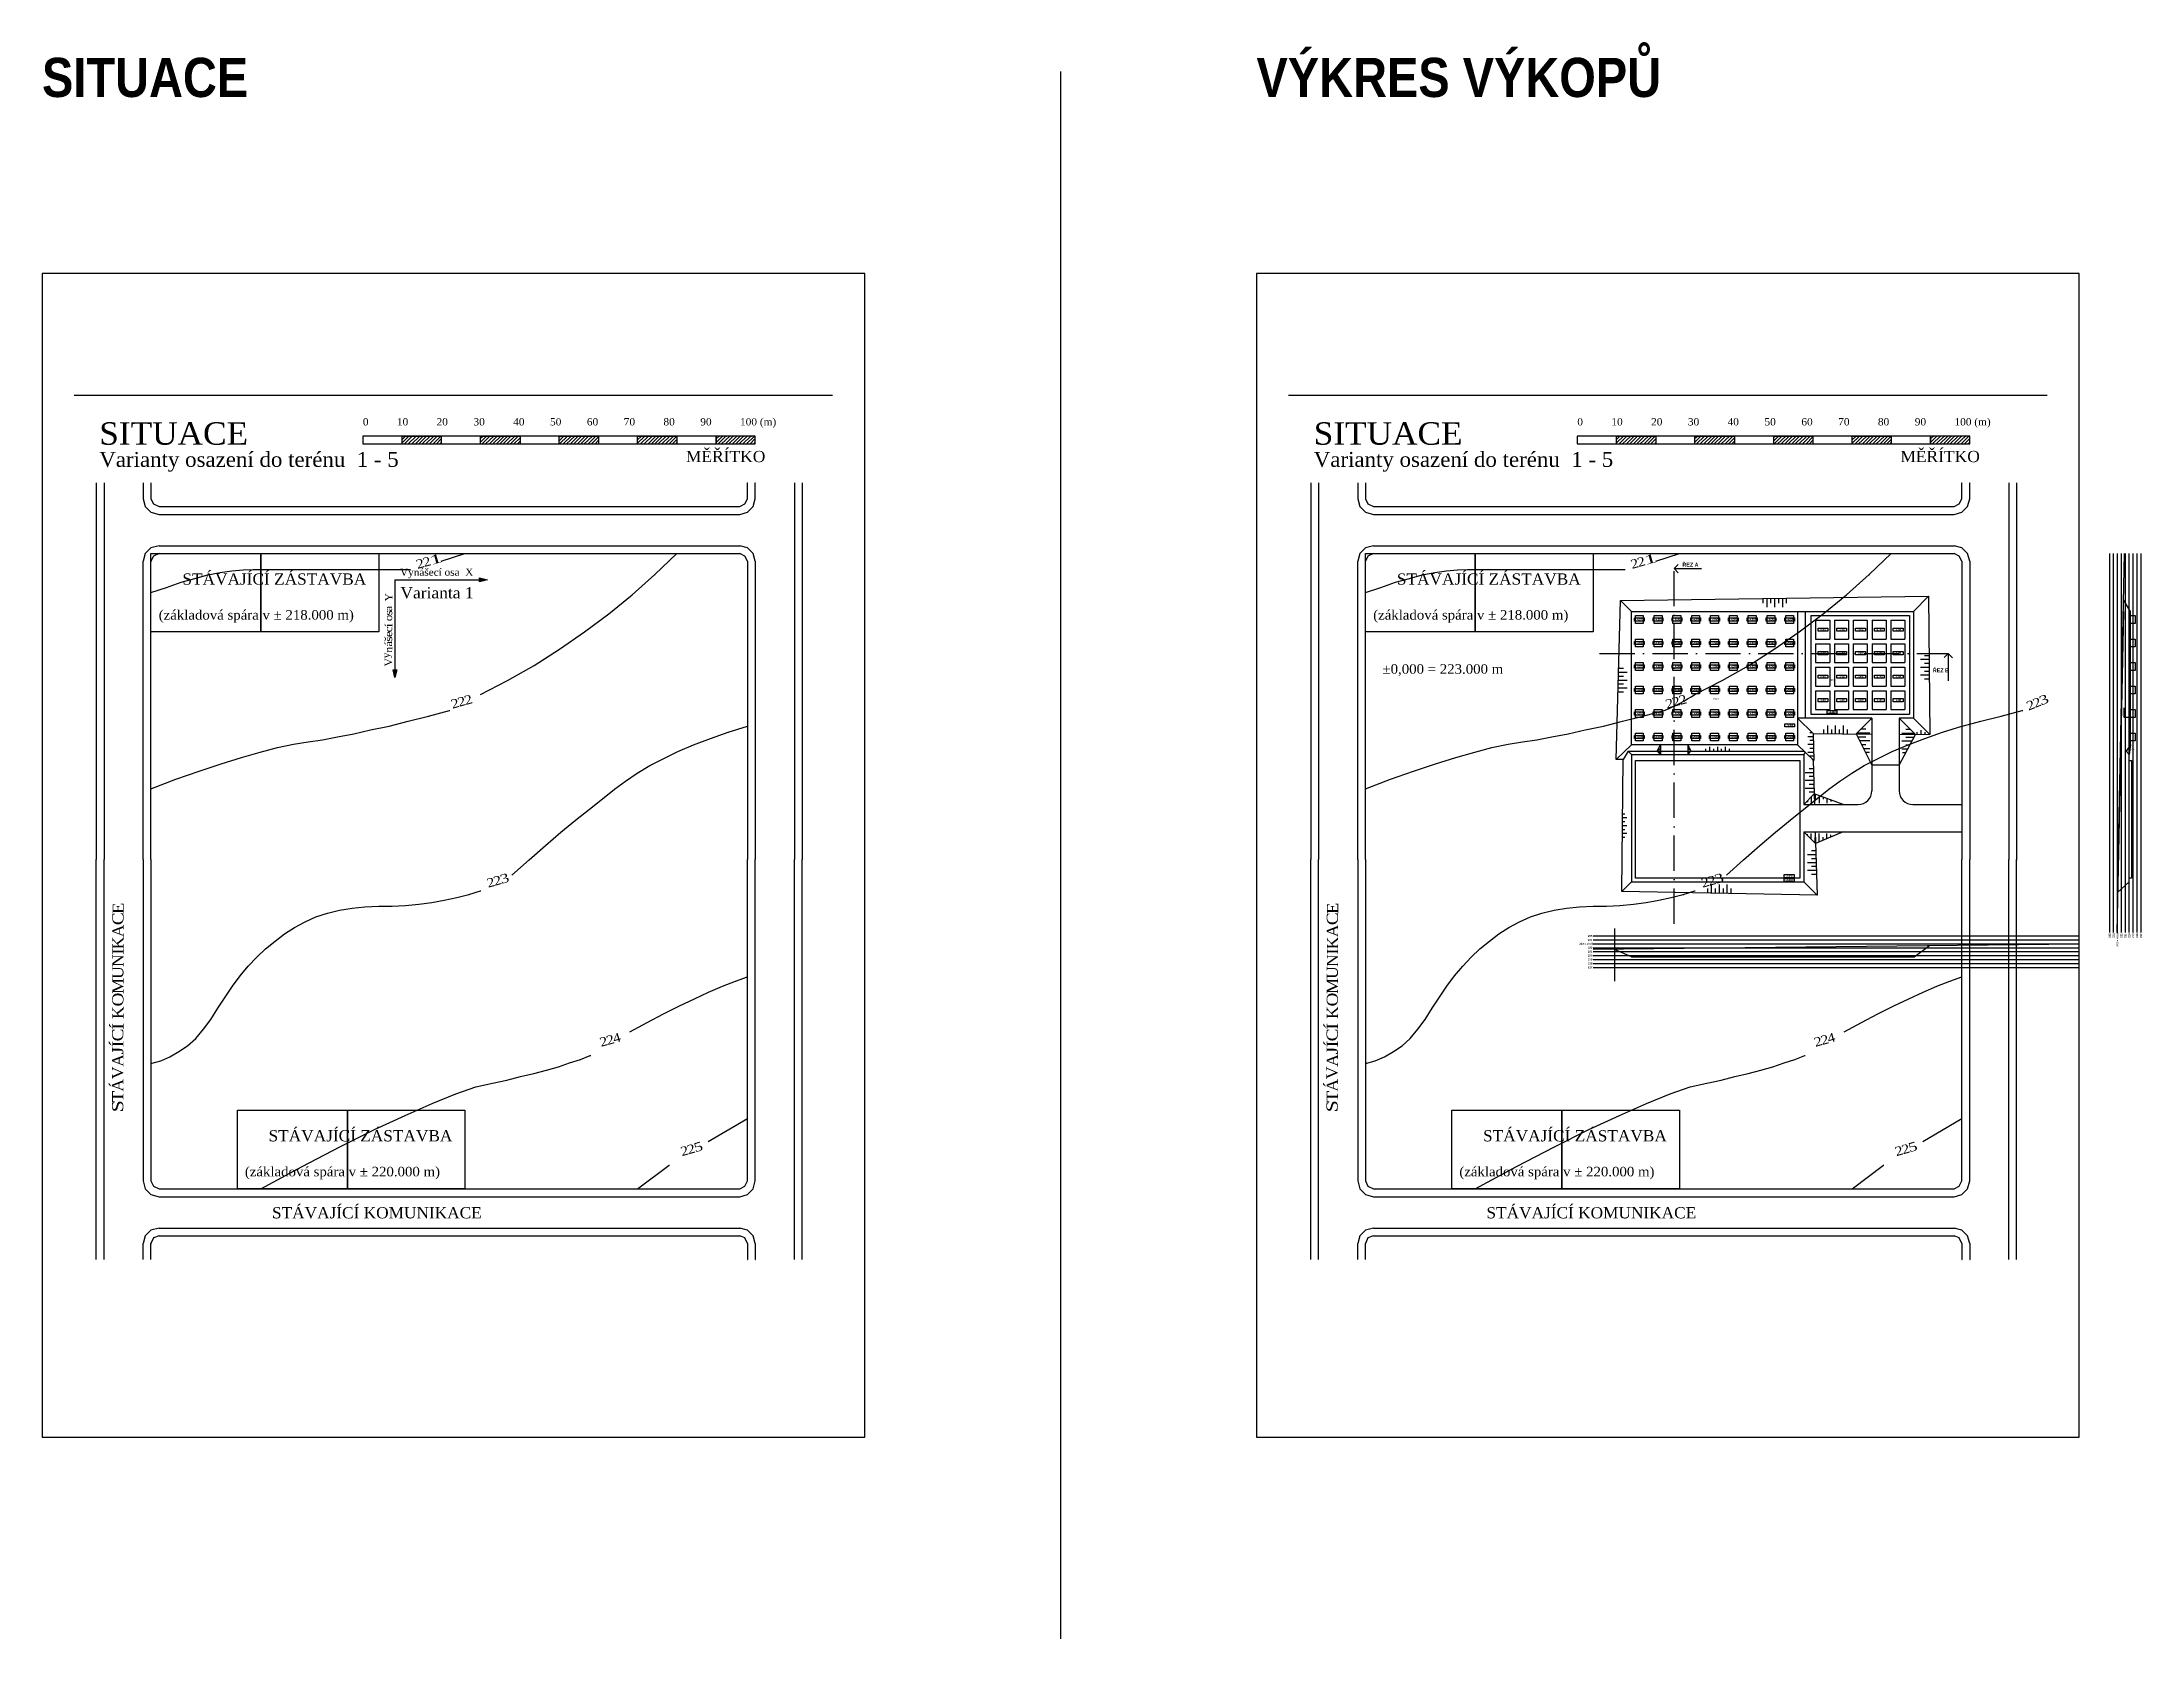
# Model space of a CAD drawing. Header units: millimetres. Extents: x -51 to 2999949, y -1641567 to 415040.
# Drawn here: x -51 to 535989, y 7501 to 415040 of the extents above; entities that cross this region are included whole.
import ezdxf

# ---------------------------------------------------------------- set-up
doc = ezdxf.new("R2010")
doc.units = ezdxf.units.MM
doc.header["$LTSCALE"] = 75
doc.header["$MEASUREMENT"] = 0
doc.linetypes.add('ACAD_ISO10W100', pattern=[18, 12, -3, 0, -3])
doc.layers.get('0').update_dxf_attribs({"linetype": 'CONTINUOUS'})
for name, color, linetype in [('cesty', 161, 'CONTINUOUS'), ('DNO', 210, 'CONTINUOUS'), ('objekt A patky', 130, 'CONTINUOUS'), ('objekt A+B', 10, 'CONTINUOUS'), ('objekt B pasy', 140, 'CONTINUOUS'), ('objekt C', 30, 'CONTINUOUS'), ('objekt C deska', 150, 'CONTINUOUS'), ('svahování', 80, 'CONTINUOUS'), ('TEXT hloubky ŘEZ', 255, 'CONTINUOUS'), ('TEXT hlouby PPD', 255, 'CONTINUOUS'), ('TEXT hlouby SJ', 6, 'CONTINUOUS'), ('TEXT popis svahu', 255, 'CONTINUOUS'), ('ZEMINA', 7, 'CONTINUOUS'), ('ŘEZ', 10, 'ACAD_ISO10W100'), ('ŘEZ bílá', 251, 'CONTINUOUS'), ('ŘEZ červená', 10, 'CONTINUOUS')]:
    doc.layers.add(name, color=color, linetype=linetype)
doc.layers.add('dělící čára', color=140, linetype='CONTINUOUS', lineweight=30)
doc.styles.add('hloubky patek a pasu', font='ariblk.ttf', dxfattribs={"width": 0.75, "height": 400})
doc.styles.add('názvy výkresů', font='ariblk.ttf', dxfattribs={"width": 0.75, "height": 10000})
doc.styles.add('TIMESNEWROMAN', font='times.ttf')
doc.styles.add('ŘEZ', font='ariblk.ttf', dxfattribs={"width": 0.75, "height": 1000})
doc.styles.add('ŘEZ HLOUBKY', font='ariblk.ttf', dxfattribs={"width": 0.75, "height": 500})

msp = doc.modelspace()

# ---------------------------------------------------------------- texts
at = {"attachment_point": 7, "style": 'TIMESNEWROMAN'}
for s, insert, char_height, width in [('\\W1.04;SITUACE', (14570.606, 312189.4902), 5726.351254, 39233.210613), ('\\W1.03;0\\~\\~\\~\\~\\~\\~\\~\\~\\~\\~10\\~\\~\\~\\~\\~\\~\\~\\~\\~\\~20\\~\\~\\~\\~\\~\\~\\~\\~\\~30\\~\\~\\~\\~\\~\\~\\~\\~\\~\\~40\\~\\~\\~\\~\\~\\~\\~\\~\\~50\\~\\~\\~\\~\\~\\~\\~\\~\\~60\\~\\~\\~\\~\\~\\~\\~\\~\\~70\\~\\~\\~\\~\\~\\~\\~\\~\\~\\~80\\~\\~\\~\\~\\~\\~\\~\\~\\~90\\~\\~\\~\\~\\~\\~\\~\\~\\~\\~100\\~(m)', (81851.0381, 316587.4128), 1861.0337746, 104185.902222), ('\\W1.04;SITUACE', (324570.606, 312189.4902), 5726.351254, 39233.210613), ('\\W1.03;0\\~\\~\\~\\~\\~\\~\\~\\~\\~\\~10\\~\\~\\~\\~\\~\\~\\~\\~\\~\\~20\\~\\~\\~\\~\\~\\~\\~\\~\\~30\\~\\~\\~\\~\\~\\~\\~\\~\\~\\~40\\~\\~\\~\\~\\~\\~\\~\\~\\~50\\~\\~\\~\\~\\~\\~\\~\\~\\~60\\~\\~\\~\\~\\~\\~\\~\\~\\~70\\~\\~\\~\\~\\~\\~\\~\\~\\~\\~80\\~\\~\\~\\~\\~\\~\\~\\~\\~90\\~\\~\\~\\~\\~\\~\\~\\~\\~\\~100\\~(m)', (391851.0381, 316587.4128), 1861.0337746, 104185.902222), ('\\W1.03;MĚŘÍTKO', (164305.5786, 307791.5676), 2863.160702, 21087.585931), ('\\W1.03;MĚŘÍTKO', (474305.5786, 307791.5676), 2863.160702, 21087.585931), ('\\W1.02;Varianty\\~osazení\\~do\\~terénu\\~\\~1\\~-\\~5', (14570.606, 305373.9922), 3793.664797, 76615.213946), ('\\W1.02;Varianty\\~osazení\\~do\\~terénu\\~\\~1\\~-\\~5', (324570.606, 305373.9922), 3793.664797, 76615.213946), ('\\W1.02;STÁVAJÍCÍ\\~ZÁSTAVBA', (35788.6333, 276491.7802), 2863.160702, 47179.177469), ('{\\W1.02;Vynášecí\\~osa\\~\\~X}', (91333.2476, 278205.2681), 1861.033775, 19220.011984), ('\\W1.02;STÁVAJÍCÍ\\~ZÁSTAVBA', (345788.6333, 276491.7802), 2863.160702, 47179.177469), ('{\\W1.03;Varianta\\~1}', (91438.1348, 272994.0844), 2863.160702, 19511.569154), ('{\\W1.03;(základová\\~spára\\~v\\~±\\~218.000\\~m)}', (29744.7078, 266847.2223), 2433.709411, 49434.835916), ('{\\W1.03;(základová\\~spára\\~v\\~±\\~218.000\\~m)}', (339744.7078, 266847.2223), 2433.709411, 49434.835916), ('{\\W1.03;±\\fTimes New Roman|b0|i0|c238|p18;0,000 =\\fTimes New Roman|b0|i0|c0|p18;\\~2\\fTimes New Roman|b0|i0|c238|p18;23\\fTimes New Roman|b0|i0|c0|p18;.000\\~m}', (342120.6215, 253257.3782), 2433.7094106, 49434.835916), ('\\W1.02;STÁVAJÍCÍ\\~ZÁSTAVBA', (57778.2266, 134421.0118), 2863.160702, 47179.177469), ('\\W1.02;STÁVAJÍCÍ\\~ZÁSTAVBA', (367778.2266, 134421.0118), 2863.160702, 47179.177469), ('\\W1.03;(základová\\~spára\\~v\\~±\\~220.000\\~m)', (51734.3011, 124776.4539), 2433.709411, 49434.835916), ('\\W1.03;(základová\\~spára\\~v\\~±\\~220.000\\~m)', (361734.3011, 124776.4539), 2433.709411, 49434.835916), ('\\W1.02;STÁVAJÍCÍ\\~KOMUNIKACE', (58652.6637, 114771.8668), 2863.160702, 53670.587301), ('\\W1.02;STÁVAJÍCÍ\\~KOMUNIKACE', (368652.6637, 114771.8668), 2863.160702, 53670.587301)]:
    msp.add_mtext(s, dxfattribs=dict(at, insert=insert, char_height=char_height, width=width))
for s, insert, char_height, width, rotation in [('\\W1.95;1', (99185.4395, 281532.8303), 2289.83564, 3945.505769, 15.800195223), ('\\W1.95;1', (409185.4395, 281532.8303), 2289.83564, 3945.505769, 15.800195223), ('\\W1.16;2', (95816.3587, 280555.3456), 2289.83564, 3047.345227, 15.800195223), ('\\W1.16;2', (97513.7188, 281044.0356), 2289.83564, 3047.345227, 15.800195223), ('\\W1.16;2', (405816.3587, 280555.3456), 2289.83564, 3047.345227, 15.800195223), ('\\W1.16;2', (407513.7188, 281044.0356), 2289.83564, 3047.345227, 15.800195223), ('{\\W1.04;Y}', (89355.8898, 272270.5119), 1860.95127, 2986.172402, 89.901006923), ('\\W1.29;s', (89355.8898, 268644.0702), 1860.95127, 2290.520851, 89.901006923), ('\\W1.18;o', (89356.0206, 267229.4618), 1860.95127, 2490.154373, 89.901006923), ('\\W1.11;a', (89355.759, 269749.9084), 1860.95127, 2275.186384, 89.901006923), ('\\W1.30;š', (89356.0206, 261957.2396), 1860.95127, 2290.520851, 89.901006923), ('\\W1.23;í', (89356.2037, 265686.4215), 1860.95127, 1917.905159, 89.901006923), ('\\W1.19;e', (89356.1122, 263166.0011), 1860.95127, 2349.215165, 89.901006923), ('\\W1.20;c', (89356.2037, 264374.7889), 1860.95127, 2355.196717, 89.901006923), ('\\W1.11;á', (89330.2636, 260748.4518), 1860.95127, 2275.186384, 89.901006923), ('\\W1.04;y', (89330.2636, 257765.0592), 1860.95127, 2362.646693, 89.901006923), ('\\W1.05;V', (89330.3552, 255681.9718), 1860.95127, 2989.925369, 89.901006923), ('\\W1.04;n', (89330.172, 259205.3592), 1860.95127, 2359.971912, 89.901006923), ('\\W1.16;2', (104714.7218, 244883.7981), 2289.83564, 3047.345227, 15.800195223), ('\\W1.16;2', (106412.0426, 245372.5143), 2289.83564, 3047.345227, 15.800195223), ('\\W1.16;2', (108109.4419, 245835.3296), 2289.83564, 3047.345227, 15.800195223), ('\\W1.16;2', (414714.7218, 244883.7981), 2289.83564, 3047.345227, 15.800195223), ('\\W1.16;2', (416412.0426, 245372.5143), 2289.83564, 3047.345227, 15.800195223), ('\\W1.16;2', (418109.4419, 245835.3296), 2289.83564, 3047.345227, 15.800195223), ('\\W1.16;2', (507044.2278, 244393.5381), 2289.83564, 3047.345227, 21.903186915), ('\\W1.16;2', (508680.0123, 245059.9149), 2289.83564, 3047.345227, 21.903186915), ('\\W1.35;3', (510293.122, 245697.9372), 2289.83564, 3263.015794, 21.903186915), ('\\W1.16;2', (113844.6103, 199207.487), 2289.83564, 3047.345227, 15.800195223), ('\\W1.16;2', (115541.9703, 199696.177), 2289.83564, 3047.345227, 15.800195223), ('\\W1.35;3', (117213.7695, 200159.0839), 2289.83564, 3263.015794, 15.800195223), ('\\W1.16;2', (423844.6103, 199207.487), 2289.83564, 3047.345227, 15.800195223), ('\\W1.16;2', (425541.9703, 199696.177), 2289.83564, 3047.345227, 15.800195223), ('\\W1.35;3', (427213.7695, 200159.0839), 2289.83564, 3263.015794, 15.800195223), ('\\W1.09;E', (20819.3777, 192519.8976), 2863.05416, 4188.811084, 89.900411366), ('\\W1.09;E', (330819.3777, 192519.8976), 2863.05416, 4188.811084, 89.900411366), ('\\W1.14;C', (20793.7907, 189665.12), 2863.05416, 4490.011551, 89.900411366), ('\\W1.04;A', (20793.6992, 186578.7777), 2863.05416, 4592.758633, 89.900411366), ('\\W1.14;C', (330793.7907, 189665.12), 2863.05416, 4490.011551, 89.900411366), ('\\W1.04;A', (330793.6992, 186578.7777), 2863.05416, 4592.758633, 89.900411366), ('\\W1.03;K', (20793.6992, 183518.4149), 2863.05416, 4572.933721, 89.900411366), ('\\W1.19;I', (20793.7907, 182078.0233), 2863.05416, 3142.167689, 89.900411366), ('\\W1.03;K', (330793.6992, 183518.4149), 2863.05416, 4572.933721, 89.900411366), ('\\W1.19;I', (330793.7907, 182078.0233), 2863.05416, 3142.167689, 89.900411366), ('\\W1.04;U', (20768.243, 175931.3967), 2863.05416, 4588.465591, 89.900411366), ('\\W1.02;N', (20793.7907, 179017.6474), 2863.05416, 4557.722998, 89.900411366), ('\\W1.04;U', (330768.243, 175931.3967), 2863.05416, 4588.465591, 89.900411366), ('\\W1.02;N', (330793.7907, 179017.6474), 2863.05416, 4557.722998, 89.900411366), ('\\W1.13;O', (20768.2822, 168910.3788), 2863.05416, 4720.524113, 89.900411366), ('\\W1.07;M', (20768.158, 172099.4221), 2863.05416, 5402.248105, 89.900411366), ('\\W1.13;O', (330768.2822, 168910.3788), 2863.05416, 4720.524113, 89.900411366), ('\\W1.07;M', (330768.158, 172099.4221), 2863.05416, 5402.248105, 89.900411366), ('\\W1.03;K', (20768.4523, 165721.3748), 2863.05416, 4572.933721, 89.900411366), ('\\W1.03;K', (330768.4523, 165721.3748), 2863.05416, 4572.933721, 89.900411366), ('\\W1.19;Í', (20768.4981, 162969.2851), 2863.05416, 3142.167689, 89.900411366), ('\\W1.14;C', (20742.6953, 160011.7411), 2863.05416, 4490.011551, 89.900411366), ('\\W1.16;2', (142649.3811, 158597.512), 2289.83564, 3047.345227, 15.800195223), ('\\W1.16;2', (144346.7804, 159060.275), 2289.83564, 3047.345227, 15.800195223), ('\\W1.13;4', (146018.5534, 159549.0566), 2289.83564, 3009.2889, 15.800195223), ('\\W1.19;Í', (330768.4981, 162969.2851), 2863.05416, 3142.167689, 89.900411366), ('\\W1.14;C', (330742.6953, 160011.7411), 2863.05416, 4490.011551, 89.900411366), ('\\W1.16;2', (452649.3811, 158597.512), 2289.83564, 3047.345227, 15.800195223), ('\\W1.16;2', (454346.7804, 159060.275), 2289.83564, 3047.345227, 15.800195223), ('\\W1.13;4', (456018.5534, 159549.0566), 2289.83564, 3009.2889, 15.800195223), ('\\W1.19;Í', (20742.6495, 158468.6223), 2863.05416, 3142.167689, 89.900411366), ('\\W1.09;J', (20742.6953, 156719.5258), 2863.05416, 3226.500007, 89.900411366), ('\\W1.04;A', (20742.8196, 153530.5218), 2863.05416, 4592.758633, 89.900411366), ('\\W1.19;Í', (330742.6495, 158468.6223), 2863.05416, 3142.167689, 89.900411366), ('\\W1.09;J', (330742.6953, 156719.5258), 2863.05416, 3226.500007, 89.900411366), ('\\W1.04;A', (330742.8196, 153530.5218), 2863.05416, 4592.758633, 89.900411366), ('\\W1.04;Á', (20717.3176, 147177.9175), 2863.05416, 4592.758633, 89.900411366), ('\\W1.05;V', (20742.9962, 150341.4654), 2863.05416, 4599.969062, 89.900411366), ('\\W1.04;Á', (330717.3176, 147177.9175), 2863.05416, 4592.758633, 89.900411366), ('\\W1.05;V', (330742.9962, 150341.4654), 2863.05416, 4599.969062, 89.900411366), ('\\W1.12;T', (20717.3569, 144425.8802), 2863.05416, 4225.102355, 89.900411366), ('\\W1.12;T', (330717.3569, 144425.8802), 2863.05416, 4225.102355, 89.900411366), ('\\W1.28;S', (20717.4027, 141905.172), 2863.05416, 4219.334297, 89.900411366), ('\\W1.28;S', (330717.4027, 141905.172), 2863.05416, 4219.334297, 89.900411366), ('\\W1.31;5', (166696.1543, 131670.0341), 2289.83564, 3222.341082, 15.800195223), ('\\W1.31;5', (476696.1543, 131670.0341), 2289.83564, 3222.341082, 15.800195223), ('\\W1.16;2', (163301.4343, 130692.6409), 2289.83564, 3047.345227, 15.800195223), ('\\W1.16;2', (164998.7812, 131181.331), 2289.83564, 3047.345227, 15.800195223), ('\\W1.16;2', (473301.4343, 130692.6409), 2289.83564, 3047.345227, 15.800195223), ('\\W1.16;2', (474998.7812, 131181.331), 2289.83564, 3047.345227, 15.800195223)]:
    msp.add_mtext(s, dxfattribs=dict(at, insert=insert, char_height=char_height, width=width, rotation=rotation))
at = {"layer": 'TEXT hloubky ŘEZ', "char_height": 500, "attachment_point": 1, "style": 'ŘEZ HLOUBKY'}
for s, width, heights, insert in [('223 = ±0.00', 3549.990573, [1316.3218], (392337.5089, 185153.0355)), ('225', 1674.686176, [0], (394562.687, 187153.0355)), ('224', 1674.686176, [0], (394562.687, 186153.0355)), ('222', 1674.686176, [0], (394562.687, 184153.0355)), ('221', 1674.686176, [0], (394562.687, 183153.0355)), ('220', 1674.686176, [0], (394562.687, 182153.0355)), ('219', 1674.686176, [0], (394562.687, 181153.0355)), ('218', 1674.686176, [0], (394562.687, 180153.0355)), ('217', 1674.686176, [0], (394562.687, 179153.0355))]:
    msp.add_mtext_dynamic_manual_height_columns(s, width=width, gutter_width=2500, heights=heights, dxfattribs=dict(at, insert=insert))
at = {"layer": 'TEXT hloubky ŘEZ', "char_height": 500, "attachment_point": 1, "rotation": 90, "style": 'ŘEZ HLOUBKY'}
for s, width, heights, insert in [('225', 1674.686176, [0], (527488.7086, 186408.7405)), ('224', 1674.686176, [0], (528488.7086, 186408.7405)), ('223 = ±0.00', 3549.990573, [1316.3218], (529488.7086, 184183.5624)), ('222', 1674.686176, [0], (530488.7086, 186408.7405)), ('221', 1674.686176, [0], (531488.7086, 186408.7405)), ('220', 1674.686176, [0], (532488.7086, 186408.7405)), ('219', 1674.686176, [0], (533488.7086, 186408.7405)), ('218', 1674.686176, [0], (534488.7086, 186408.7405)), ('217', 1674.686176, [0], (535488.7086, 186408.7405))]:
    msp.add_mtext_dynamic_manual_height_columns(s, width=width, gutter_width=2500, heights=heights, dxfattribs=dict(at, insert=insert))
at = {"layer": 'TEXT hlouby PPD', "char_height": 400, "attachment_point": 1, "style": 'hloubky patek a pasu'}
for s, insert in [('-4.500', (406969.7798, 267884.2977)), ('-4.500', (411769.7798, 267884.2977)), ('-4.500', (416569.7798, 267884.2977)), ('-4.500', (421369.7798, 267884.2977)), ('-4.500', (426169.7798, 267884.2977)), ('-4.500', (430969.7798, 267884.2977)), ('-4.500', (435769.7798, 267884.2977)), ('-4.500', (440569.7798, 267884.2977)), ('-4.500', (445369.7798, 267884.2977)), ('-3.400', (453769.7798, 265284.2977)), ('-3.400', (458569.7798, 265284.2977)), ('-3.400', (463369.7798, 265284.2977)), ('-3.400', (468169.7798, 265284.2977)), ('-3.400', (472969.7798, 265284.2977)), ('-4.500', (406969.7798, 261884.2977)), ('-4.500', (411769.7798, 261884.2977)), ('-4.500', (416569.7798, 261884.2977)), ('-4.500', (421369.7798, 261884.2977)), ('-4.500', (426169.7798, 261884.2977)), ('-4.500', (430969.7798, 261884.2977)), ('-4.500', (435769.7798, 261884.2977)), ('-4.500', (440569.7798, 261884.2977)), ('-4.500', (445369.7798, 261884.2977)), ('-3.400', (453769.7798, 259284.2977)), ('-3.400', (458569.7798, 259284.2977)), ('-3.400', (463369.7798, 259284.2977)), ('-3.400', (468169.7798, 259284.2977)), ('-3.400', (472969.7798, 259284.2977)), ('-4.500', (406969.7798, 255884.2977)), ('-4.500', (411769.7798, 255884.2977)), ('-4.500', (416569.7798, 255884.2977)), ('-4.500', (421369.7798, 255884.2977)), ('-4.500', (426169.7798, 255884.2977)), ('-4.500', (430969.7798, 255884.2977)), ('-4.500', (435769.7798, 255884.2977)), ('-4.500', (440569.7798, 255884.2977)), ('-4.500', (445369.7798, 255884.2977)), ('-3.400', (453769.7798, 253284.2977)), ('-3.400', (458569.7798, 253284.2977)), ('-3.400', (463369.7798, 253284.2977)), ('-3.400', (468169.7798, 253284.2977)), ('-3.400', (472969.7798, 253284.2977)), ('-4.500', (406969.7798, 249884.2977)), ('-4.500', (411769.7798, 249884.2977)), ('-4.500', (416569.7798, 249884.2977)), ('-4.500', (421369.7798, 249884.2977)), ('-4.500', (426169.7798, 249884.2977)), ('-4.500', (430969.7798, 249884.2977)), ('-4.500', (435769.7798, 249884.2977)), ('-4.500', (440569.7798, 249884.2977)), ('-4.500', (445369.7798, 249884.2977)), ('-3.400', (453769.7798, 247284.2977)), ('-3.400', (458569.7798, 247284.2977)), ('-3.400', (463369.7798, 247284.2977)), ('-3.400', (468169.7798, 247284.2977)), ('-3.400', (472969.7798, 247284.2977)), ('-4.500', (406969.7798, 243884.2977)), ('-4.500', (411769.7798, 243884.2977)), ('-4.500', (416569.7798, 243884.2977)), ('-4.500', (421369.7798, 243884.2977)), ('-4.500', (426169.7798, 243884.2977)), ('-4.500', (430969.7798, 243884.2977)), ('-4.500', (435769.7798, 243884.2977)), ('-4.500', (440569.7798, 243884.2977)), ('-4.500', (445369.7798, 243884.2977)), ('-4.500', (406969.7798, 237884.2977)), ('-4.500', (411769.7798, 237884.2977)), ('-4.500', (416569.7798, 237884.2977)), ('-4.500', (421369.7798, 237884.2977)), ('-4.500', (426169.7798, 237884.2977)), ('-4.500', (430969.7798, 237884.2977)), ('-4.500', (435769.7798, 237884.2977)), ('-4.500', (440569.7798, 237884.2977)), ('-4.500', (445369.7798, 237884.2977)), ('-3.600', (445219.7798, 202384.2977))]:
    msp.add_mtext_dynamic_manual_height_columns(s, width=1520.658085, gutter_width=2000, heights=[0], dxfattribs=dict(at, insert=insert))
at = {"layer": 'TEXT hlouby SJ', "char_height": 400, "attachment_point": 1, "style": 'hloubky patek a pasu'}
for s, width, insert in [('219.6', 4312.288308, (456292.8643, 252442.0718)), ('219.7', 8829.923236, (426568.8789, 247568.4523)), ('-3.400', 1520.658085, (456169.7798, 244284.2977)), ('-3.300', 1520.658085, (445369.7798, 240884.2977)), ('-3.000', 1520.658085, (445219.7798, 201384.2977))]:
    msp.add_mtext_dynamic_manual_height_columns(s, width=width, gutter_width=2000, heights=[0], dxfattribs=dict(at, insert=insert))
at = {"layer": 'TEXT popis svahu', "insert": (533228.9537, 234730.7147), "char_height": 400, "attachment_point": 1, "style": 'hloubky patek a pasu'}
msp.add_mtext_dynamic_manual_height_columns('7%', width=2123.494579, gutter_width=2000, heights=[0], dxfattribs=at)
at = {"layer": 'ZEMINA', "char_height": 10000, "attachment_point": 1, "style": 'názvy výkresů'}
for s, insert in [('VÝKRES VÝKOPŮ', (309948.9938, 411001.2066)), ('SITUACE', (-51.0062, 411001.2066))]:
    msp.add_mtext_dynamic_manual_height_columns(s, width=183031.750957, gutter_width=50000, heights=[0], dxfattribs=dict(at, insert=insert))
at = {"layer": 'ŘEZ', "char_height": 1000, "attachment_point": 1, "style": 'ŘEZ'}
for s, insert in [('ŘEZ A', (418688.2154, 282139.2742)), ('ŘEZ B', (482603.032, 255180.629))]:
    msp.add_mtext_dynamic_manual_height_columns(s, width=8587.751714, gutter_width=5000, heights=[0], dxfattribs=dict(at, insert=insert))

# ---------------------------------------------------------------- blocks, each defined once
blk = doc.blocks.new('*U8')
at = {"layer": 'objekt A patky', "extrusion": (3.35875e-15, -3.39308e-16, -1)}
blk.add_lwpolyline([(1000, 1000), (-1000, 1000), (-1000, -1000), (1000, -1000)], close=True, dxfattribs=at)
blk = doc.blocks.new('*U9')
at = {"layer": 'objekt A patky', "color": 0, "linetype": 'ByBlock', "lineweight": -2, "transparency": 16777216}
for p in [(-38400, 30000), (-33600, 30000), (-28800, 30000), (-24000, 30000), (-19200, 30000), (-14400, 30000), (-9600, 30000), (-4800, 30000), (0, 30000), (-38400, 24000), (-33600, 24000), (-28800, 24000), (-24000, 24000), (-19200, 24000), (-14400, 24000), (-9600, 24000), (-4800, 24000), (0, 24000), (-38400, 18000), (-33600, 18000), (-28800, 18000), (-24000, 18000), (-19200, 18000), (-14400, 18000), (-9600, 18000), (-4800, 18000), (0, 18000), (-38400, 12000), (-33600, 12000), (-28800, 12000), (-24000, 12000), (-19200, 12000), (-14400, 12000), (-9600, 12000), (-4800, 12000), (0, 12000), (-38400, 6000), (-33600, 6000), (-28800, 6000), (-24000, 6000), (-19200, 6000), (-14400, 6000), (-9600, 6000), (-4800, 6000), (0, 6000), (-38400, 0), (-33600, 0), (-28800, 0), (-24000, 0), (-19200, 0), (-14400, 0), (-9600, 0), (-4800, 0), (0, 0)]:
    blk.add_blockref('*U8', p, dxfattribs=at)
blk = doc.blocks.new('*U10')
at = {"layer": 'DNO'}
for p, q in [((-600, 1000), (600, 1000)), ((600, 1000), (600, -1000)), ((600, -1000), (-600, -1000))]:
    blk.add_line(p, q, dxfattribs=at)
blk = doc.blocks.new('*U11')
at = {"layer": 'DNO', "color": 0, "linetype": 'ByBlock', "lineweight": -2, "transparency": 16777216}
for p in [(0, 0), (0, -6000), (0, -12000), (0, -18000), (0, -24000), (0, -30000)]:
    blk.add_blockref('*U10', p, dxfattribs=at)

# ---------------------------------------------------------------- hatches: boundary and pattern name
for points in [[(111654.2991, 278288.6805), (113634.6463, 277748.581), (111654.2991, 277311.3527)], [(90539.1429, 254807.3843), (89999.0435, 252827.0372), (89561.8151, 254807.3843)]]:
    msp.add_hatch(color=256).paths.add_polyline_path(points, flags=16)

# ---------------------------------------------------------------- linework, layer by layer
for p, q in [((8166.6185, 324920.1745), (201752.1823, 324920.1745)), ((318166.6185, 324920.1745), (511752.1823, 324920.1745)), ((29847.5854, 286496.2561), (178142.3038, 286496.2561)), ((29847.5854, 284515.909), (178142.3038, 284515.909)), ((339847.5854, 286496.2561), (488142.3038, 286496.2561)), ((339847.5854, 284515.909), (488142.3038, 284515.909)), ((91855.6645, 280452.3437), (94041.7669, 280452.3437)), ((401855.6645, 280452.3437), (404041.7669, 280452.3437)), ((29847.5854, 112354.1279), (178142.3038, 112354.1279)), ((29847.5854, 110399.4985), (178142.3038, 110399.4985)), ((339847.5854, 112354.1279), (488142.3038, 112354.1279)), ((339847.5854, 110399.4985), (488142.3038, 110399.4985))]:
    msp.add_line(p, q)
for points in [[(-51.0062, 356001.2066), (-51.0062, 59001.2066), (209948.9938, 59001.2066), (209948.9938, 356001.2066)], [(309948.9938, 356001.2066), (309948.9938, 59001.2066), (519948.9938, 59001.2066), (519948.9938, 356001.2066)], [(111654.2991, 278288.6805), (113634.6463, 277748.581), (111654.2991, 277311.3527), (111654.2991, 278288.6805)], [(90539.1429, 254807.3843), (89999.0435, 252827.0372), (89561.8151, 254807.3843), (90539.1429, 254807.3843)]]:
    msp.add_lwpolyline(points, close=True)
for points in [[(81851.0381, 312523.7166), (91855.6645, 312523.7166), (91855.6645, 314478.346), (101860.2843, 314478.346), (101860.2843, 312523.7166), (111864.9041, 312523.7166), (111864.9041, 314478.346), (121972.395, 314478.346), (121972.395, 312523.7166), (131977.0279, 312523.7166), (131977.0279, 314478.346), (141981.6346, 314478.346), (141981.6346, 312523.7166), (151986.2675, 312523.7166), (151986.2675, 314478.346), (161990.8873, 314478.346), (161990.8873, 312523.7166), (171995.5072, 312523.7166), (171995.5072, 314478.346), (81851.0381, 314478.346), (81851.0381, 312523.7166), (172098.3783, 312523.7166)], [(91855.6645, 313603.8893), (92730.1081, 314478.346), (92832.9792, 314478.346)], [(91855.6645, 312729.4588), (93604.5386, 314478.346), (93707.4097, 314478.346)], [(92498.635, 312523.7166), (94478.9821, 314478.346), (94607.5841, 314478.346)], [(93398.7964, 312523.7166), (95482.0146, 314478.346), (95584.8857, 314478.346)], [(94376.098, 312523.7166), (96356.4582, 314478.346), (96459.3293, 314478.346)], [(95250.5546, 312523.7166), (97230.9018, 314478.346), (97359.4906, 314478.346)], [(96150.7029, 312523.7166), (98105.3322, 314478.346), (98233.9211, 314478.346)], [(97025.1465, 312523.7166), (99005.4936, 314478.346), (99108.3778, 314478.346)], [(97899.5901, 312523.7166), (99982.8083, 314478.346), (100085.6794, 314478.346)], [(98876.8916, 312523.7166), (100857.2519, 314478.346), (100985.8407, 314478.346)], [(99777.0661, 312523.7166), (101757.4132, 314478.346), (101860.2843, 314478.346)], [(100651.4966, 312523.7166), (101860.2843, 313732.5044), (101963.1554, 313732.5044)], [(101525.9402, 312523.7166), (101860.2843, 312832.3299), (101963.1554, 312832.3299)], [(111864.9041, 313938.2466), (112507.8746, 314478.346), (112636.4766, 314478.346)], [(111864.9041, 312960.9188), (113408.036, 314478.346), (113510.9071, 314478.346)], [(112302.1194, 312523.7166), (114282.4665, 314478.346), (114385.3507, 314478.346)], [(113176.5629, 312523.7166), (115259.7942, 314478.346), (115388.3831, 314478.346)], [(114179.5954, 312523.7166), (116159.9425, 314478.346), (116262.8136, 314478.346)], [(115054.039, 312523.7166), (117034.3861, 314478.346), (117137.2703, 314478.346)], [(115928.4825, 312523.7166), (117908.8297, 314478.346), (118011.7008, 314478.346)], [(116802.913, 312523.7166), (118783.2602, 314478.346), (118886.1443, 314478.346)], [(117677.3566, 312523.7166), (119657.7168, 314478.346), (119786.3057, 314478.346)], [(118577.518, 312523.7166), (120660.7362, 314478.346), (120763.6073, 314478.346)], [(119554.8326, 312523.7166), (121535.1798, 314478.346), (121638.064, 314478.346)], [(120429.2762, 312523.7166), (121972.395, 314041.1177), (122075.2792, 314041.1177)], [(121303.7067, 312523.7166), (121972.395, 313166.6872), (122075.2792, 313166.6872)], [(131977.0279, 314169.7065), (132311.359, 314478.346), (132414.2432, 314478.346)], [(131977.0279, 313269.5583), (133185.8156, 314478.346), (133288.6867, 314478.346)], [(132079.899, 312523.7166), (134060.2461, 314478.346), (134188.835, 314478.346)], [(132980.0473, 312523.7166), (135063.2786, 314478.346), (135166.1628, 314478.346)], [(133854.5039, 312523.7166), (135937.7222, 314478.346), (136040.5933, 314478.346)], [(134831.8055, 312523.7166), (136812.1527, 314478.346), (136915.0368, 314478.346)], [(135706.2491, 312523.7166), (137686.6093, 314478.346), (137815.1982, 314478.346)], [(136606.4105, 312523.7166), (138586.7576, 314478.346), (138689.6287, 314478.346)], [(137480.841, 312523.7166), (139461.2012, 314478.346), (139564.0723, 314478.346)], [(138355.2976, 312523.7166), (140438.5158, 314478.346), (140567.1047, 314478.346)], [(139332.5992, 312523.7166), (141312.9463, 314478.346), (141441.5483, 314478.346)], [(140232.7737, 312523.7166), (141981.6346, 314272.6038), (142084.5188, 314272.6038)], [(141107.2041, 312523.7166), (141981.6346, 313398.1471), (142084.5188, 313398.1471)], [(151986.2675, 314375.4749), (152089.1386, 314478.346), (152217.7275, 314478.346)], [(151986.2675, 313501.0182), (152989.3, 314478.346), (153092.1842, 314478.346)], [(151986.2675, 312626.5877), (153863.7436, 314478.346), (153966.6147, 314478.346)], [(152757.8269, 312523.7166), (154738.1741, 314478.346), (154841.0452, 314478.346)], [(153632.2705, 312523.7166), (155715.5018, 314478.346), (155844.0907, 314478.346)], [(154635.303, 312523.7166), (156615.6501, 314478.346), (156718.5212, 314478.346)], [(155509.7465, 312523.7166), (157490.0937, 314478.346), (157592.9778, 314478.346)], [(156384.1901, 312523.7166), (158364.5372, 314478.346), (158467.4083, 314478.346)], [(157258.6206, 312523.7166), (159238.9677, 314478.346), (159341.8388, 314478.346)], [(158133.0642, 312523.7166), (160242.0133, 314478.346), (160344.8844, 314478.346)], [(159136.0966, 312523.7166), (161116.4438, 314478.346), (161219.3149, 314478.346)], [(160010.5402, 312523.7166), (161990.8873, 314478.346), (162093.7715, 314478.346)], [(160884.9838, 312523.7166), (161990.8873, 313603.8893), (162093.7715, 313603.8893)], [(161785.1321, 312523.7166), (161990.8873, 312729.4588), (162093.7715, 312729.4588)], [(171995.5072, 312523.7166), (182000.127, 312523.7166), (182000.127, 314478.346), (171995.5072, 314478.346), (171995.5072, 312523.7166), (172098.3783, 312523.7166)], [(171995.5072, 313732.5044), (172767.0666, 314478.346), (172869.9507, 314478.346)], [(171995.5072, 312832.3299), (173641.5101, 314478.346), (173744.3943, 314478.346)], [(172535.6066, 312523.7166), (174515.9537, 314478.346), (174644.5426, 314478.346)], [(173435.7549, 312523.7166), (175518.9862, 314478.346), (175621.8703, 314478.346)], [(174413.0826, 312523.7166), (176393.4297, 314478.346), (176496.3008, 314478.346)], [(175287.5131, 312523.7166), (177267.8602, 314478.346), (177396.4622, 314478.346)], [(176187.6745, 312523.7166), (178142.3038, 314478.346), (178270.9058, 314478.346)], [(177062.118, 312523.7166), (179042.4652, 314478.346), (179145.3363, 314478.346)], [(177936.5485, 312523.7166), (179916.8957, 314478.346), (180019.7798, 314478.346)], [(178811.0052, 312523.7166), (180894.2234, 314478.346), (181022.8123, 314478.346)], [(179814.0246, 312523.7166), (181794.3717, 314478.346), (181897.2559, 314478.346)], [(180688.4681, 312523.7166), (182000.127, 313835.3755), (182103.0111, 313835.3755)], [(181562.9117, 312523.7166), (182000.127, 312960.9188), (182103.0111, 312960.9188)], [(391851.0381, 312523.7166), (401855.6645, 312523.7166), (401855.6645, 314478.346), (411860.2843, 314478.346), (411860.2843, 312523.7166), (421864.9041, 312523.7166), (421864.9041, 314478.346), (431972.395, 314478.346), (431972.395, 312523.7166), (441977.0279, 312523.7166), (441977.0279, 314478.346), (451981.6346, 314478.346), (451981.6346, 312523.7166), (461986.2675, 312523.7166), (461986.2675, 314478.346), (471990.8873, 314478.346), (471990.8873, 312523.7166), (481995.5072, 312523.7166), (481995.5072, 314478.346), (391851.0381, 314478.346), (391851.0381, 312523.7166), (482098.3783, 312523.7166)], [(401855.6645, 313603.8893), (402730.1081, 314478.346), (402832.9792, 314478.346)], [(401855.6645, 312729.4588), (403604.5386, 314478.346), (403707.4097, 314478.346)], [(402498.635, 312523.7166), (404478.9821, 314478.346), (404607.5841, 314478.346)], [(403398.7964, 312523.7166), (405482.0146, 314478.346), (405584.8857, 314478.346)], [(404376.098, 312523.7166), (406356.4582, 314478.346), (406459.3293, 314478.346)], [(405250.5546, 312523.7166), (407230.9018, 314478.346), (407359.4906, 314478.346)], [(406150.7029, 312523.7166), (408105.3322, 314478.346), (408233.9211, 314478.346)], [(407025.1465, 312523.7166), (409005.4936, 314478.346), (409108.3778, 314478.346)], [(407899.5901, 312523.7166), (409982.8083, 314478.346), (410085.6794, 314478.346)], [(408876.8916, 312523.7166), (410857.2519, 314478.346), (410985.8407, 314478.346)], [(409777.0661, 312523.7166), (411757.4132, 314478.346), (411860.2843, 314478.346)], [(410651.4966, 312523.7166), (411860.2843, 313732.5044), (411963.1554, 313732.5044)], [(411525.9402, 312523.7166), (411860.2843, 312832.3299), (411963.1554, 312832.3299)], [(421864.9041, 313938.2466), (422507.8746, 314478.346), (422636.4766, 314478.346)], [(421864.9041, 312960.9188), (423408.036, 314478.346), (423510.9071, 314478.346)], [(422302.1194, 312523.7166), (424282.4665, 314478.346), (424385.3507, 314478.346)], [(423176.5629, 312523.7166), (425259.7942, 314478.346), (425388.3831, 314478.346)], [(424179.5954, 312523.7166), (426159.9425, 314478.346), (426262.8136, 314478.346)], [(425054.039, 312523.7166), (427034.3861, 314478.346), (427137.2703, 314478.346)], [(425928.4825, 312523.7166), (427908.8297, 314478.346), (428011.7008, 314478.346)], [(426802.913, 312523.7166), (428783.2602, 314478.346), (428886.1443, 314478.346)], [(427677.3566, 312523.7166), (429657.7168, 314478.346), (429786.3057, 314478.346)], [(428577.518, 312523.7166), (430660.7362, 314478.346), (430763.6073, 314478.346)], [(429554.8326, 312523.7166), (431535.1798, 314478.346), (431638.064, 314478.346)], [(430429.2762, 312523.7166), (431972.395, 314041.1177), (432075.2792, 314041.1177)], [(431303.7067, 312523.7166), (431972.395, 313166.6872), (432075.2792, 313166.6872)], [(441977.0279, 314169.7065), (442311.359, 314478.346), (442414.2432, 314478.346)], [(441977.0279, 313269.5583), (443185.8156, 314478.346), (443288.6867, 314478.346)], [(442079.899, 312523.7166), (444060.2461, 314478.346), (444188.835, 314478.346)], [(442980.0473, 312523.7166), (445063.2786, 314478.346), (445166.1628, 314478.346)], [(443854.5039, 312523.7166), (445937.7222, 314478.346), (446040.5933, 314478.346)], [(444831.8055, 312523.7166), (446812.1527, 314478.346), (446915.0368, 314478.346)], [(445706.2491, 312523.7166), (447686.6093, 314478.346), (447815.1982, 314478.346)], [(446606.4105, 312523.7166), (448586.7576, 314478.346), (448689.6287, 314478.346)], [(447480.841, 312523.7166), (449461.2012, 314478.346), (449564.0723, 314478.346)], [(448355.2976, 312523.7166), (450438.5158, 314478.346), (450567.1047, 314478.346)], [(449332.5992, 312523.7166), (451312.9463, 314478.346), (451441.5483, 314478.346)], [(450232.7737, 312523.7166), (451981.6346, 314272.6038), (452084.5188, 314272.6038)], [(451107.2041, 312523.7166), (451981.6346, 313398.1471), (452084.5188, 313398.1471)], [(461986.2675, 314375.4749), (462089.1386, 314478.346), (462217.7275, 314478.346)], [(461986.2675, 313501.0182), (462989.3, 314478.346), (463092.1842, 314478.346)], [(461986.2675, 312626.5877), (463863.7436, 314478.346), (463966.6147, 314478.346)], [(462757.8269, 312523.7166), (464738.1741, 314478.346), (464841.0452, 314478.346)], [(463632.2705, 312523.7166), (465715.5018, 314478.346), (465844.0907, 314478.346)], [(464635.303, 312523.7166), (466615.6501, 314478.346), (466718.5212, 314478.346)], [(465509.7465, 312523.7166), (467490.0937, 314478.346), (467592.9778, 314478.346)], [(466384.1901, 312523.7166), (468364.5372, 314478.346), (468467.4083, 314478.346)], [(467258.6206, 312523.7166), (469238.9677, 314478.346), (469341.8388, 314478.346)], [(468133.0642, 312523.7166), (470242.0133, 314478.346), (470344.8844, 314478.346)], [(469136.0966, 312523.7166), (471116.4438, 314478.346), (471219.3149, 314478.346)], [(470010.5402, 312523.7166), (471990.8873, 314478.346), (472093.7715, 314478.346)], [(470884.9838, 312523.7166), (471990.8873, 313603.8893), (472093.7715, 313603.8893)], [(471785.1321, 312523.7166), (471990.8873, 312729.4588), (472093.7715, 312729.4588)], [(481995.5072, 312523.7166), (492000.127, 312523.7166), (492000.127, 314478.346), (481995.5072, 314478.346), (481995.5072, 312523.7166), (482098.3783, 312523.7166)], [(481995.5072, 313732.5044), (482767.0666, 314478.346), (482869.9507, 314478.346)], [(481995.5072, 312832.3299), (483641.5101, 314478.346), (483744.3943, 314478.346)], [(482535.6066, 312523.7166), (484515.9537, 314478.346), (484644.5426, 314478.346)], [(483435.7549, 312523.7166), (485518.9862, 314478.346), (485621.8703, 314478.346)], [(484413.0826, 312523.7166), (486393.4297, 314478.346), (486496.3008, 314478.346)], [(485287.5131, 312523.7166), (487267.8602, 314478.346), (487396.4622, 314478.346)], [(486187.6745, 312523.7166), (488142.3038, 314478.346), (488270.9058, 314478.346)], [(487062.118, 312523.7166), (489042.4652, 314478.346), (489145.3363, 314478.346)], [(487936.5485, 312523.7166), (489916.8957, 314478.346), (490019.7798, 314478.346)], [(488811.0052, 312523.7166), (490894.2234, 314478.346), (491022.8123, 314478.346)], [(489814.0246, 312523.7166), (491794.3717, 314478.346), (491897.2559, 314478.346)], [(490688.4681, 312523.7166), (492000.127, 313835.3755), (492103.0111, 313835.3755)], [(491562.9117, 312523.7166), (492000.127, 312960.9188), (492103.0111, 312960.9188)], [(13799.0401, 302519.0837), (13799.0401, 206459.2977), (13901.9177, 206459.2977)], [(15779.3872, 302519.0837), (15779.3872, 206459.2977), (15882.2648, 206459.2977)], [(25784.0135, 302519.0837), (25784.0135, 298455.5184), (26324.1064, 296475.1713), (27764.3607, 295060.6413), (29847.5854, 294494.8241), (178039.4327, 294494.8241), (180019.7798, 295060.6413), (181460.0406, 296475.1713), (182000.127, 298455.5184), (182000.127, 302519.0837), (182103.0111, 302519.0837)], [(27764.3607, 302519.0837), (27764.3607, 298455.5184), (28407.3312, 297143.8596), (29847.5854, 296475.1713), (178039.4327, 296475.1713), (179351.0915, 297143.8596), (180019.7798, 298455.5184), (180019.7798, 302519.0837), (180122.664, 302519.0837)], [(192004.7468, 302519.0837), (192004.7468, 206459.2977), (192107.6179, 206459.2977)], [(193985.0939, 302519.0837), (193985.0939, 206459.2977), (194087.9781, 206459.2977)], [(323799.0401, 302519.0837), (323799.0401, 206459.2977), (323901.9177, 206459.2977)], [(325779.3872, 302519.0837), (325779.3872, 206459.2977), (325882.2648, 206459.2977)], [(335784.0135, 302519.0837), (335784.0135, 298455.5184), (336324.1064, 296475.1713), (337764.3607, 295060.6413), (339847.5854, 294494.8241), (488039.4327, 294494.8241), (490019.7798, 295060.6413), (491460.0406, 296475.1713), (492000.127, 298455.5184), (492000.127, 302519.0837), (492103.0111, 302519.0837)], [(337764.3607, 302519.0837), (337764.3607, 298455.5184), (338407.3312, 297143.8596), (339847.5854, 296475.1713), (488039.4327, 296475.1713), (489351.0915, 297143.8596), (490019.7798, 298455.5184), (490019.7798, 302519.0837), (490122.664, 302519.0837)], [(502004.7468, 302519.0837), (502004.7468, 206459.2977), (502107.6179, 206459.2977)], [(503985.0939, 302519.0837), (503985.0939, 206459.2977), (504087.9781, 206459.2977)], [(29847.5854, 286496.2561), (27764.3607, 285956.1567), (26324.1064, 284515.909), (25784.0135, 282535.5619), (25886.8846, 282535.5619)], [(29847.5854, 284515.909), (28407.3312, 283847.2207), (27764.3607, 282535.5619), (27867.2383, 282535.5619)], [(27764.3607, 264532.3872), (27764.3607, 284515.909), (85914.6166, 284515.909), (85914.6166, 264532.3872), (55797.873, 264532.3872), (55797.873, 284515.909), (55797.873, 264532.3872), (27764.3607, 264532.3872), (27867.2383, 264532.3872)], [(101860.2843, 282535.5619), (107904.1968, 284515.909), (108007.081, 284515.909)], [(156384.1901, 279140.6848), (161990.8873, 284515.909), (162093.7715, 284515.909)], [(182000.127, 282535.5619), (181460.0406, 284515.909), (180019.7798, 285956.1567), (178039.4327, 286496.2561), (178142.3038, 286496.2561)], [(180019.7798, 282535.5619), (179351.0915, 283847.2207), (178039.4327, 284515.909), (178142.3038, 284515.909)], [(339847.5854, 286496.2561), (337764.3607, 285956.1567), (336324.1064, 284515.909), (335784.0135, 282535.5619), (335886.8846, 282535.5619)], [(339847.5854, 284515.909), (338407.3312, 283847.2207), (337764.3607, 282535.5619), (337867.2383, 282535.5619)], [(337764.3607, 264532.3872), (337764.3607, 284515.909), (395914.6166, 284515.909), (395914.6166, 264532.3872), (365797.873, 264532.3872), (365797.873, 284515.909), (365797.873, 264532.3872), (337764.3607, 264532.3872), (337867.2383, 264532.3872)], [(411860.2843, 282535.5619), (417904.1968, 284515.909), (418007.081, 284515.909)], [(466384.1901, 279140.6848), (471990.8873, 284515.909), (472093.7715, 284515.909)], [(492000.127, 282535.5619), (491460.0406, 284515.909), (490019.7798, 285956.1567), (488039.4327, 286496.2561), (488142.3038, 286496.2561)], [(490019.7798, 282535.5619), (489351.0915, 283847.2207), (488039.4327, 284515.909), (488142.3038, 284515.909)], [(25784.0135, 206459.2977), (25784.0135, 282535.5619), (25886.8846, 282535.5619)], [(27764.3607, 206459.2977), (27764.3607, 282535.5619), (27867.2383, 282535.5619)], [(27764.3607, 274537.0201), (31725.0615, 275848.6789), (35454.2892, 277160.3377), (38977.7682, 278137.6393), (42269.7742, 279037.8137), (45458.909, 279680.7843), (48416.5708, 280117.9864), (51271.3615, 280349.4726), (53817.5258, 280452.3437), (91958.5356, 280452.3437)], [(111864.9041, 248509.5596), (118783.2602, 252135.9228), (125598.7582, 255968.0281), (132079.899, 260134.4646), (138458.1687, 264532.3872), (144630.6832, 269136.052), (150571.7376, 273971.2029), (156384.1901, 279140.6848), (156487.0612, 279140.6848)], [(180019.7798, 282535.5619), (180019.7798, 206459.2977), (180122.664, 206459.2977)], [(182000.127, 282535.5619), (182000.127, 206459.2977), (182103.0111, 206459.2977)], [(335784.0135, 206459.2977), (335784.0135, 282535.5619), (335886.8846, 282535.5619)], [(337764.3607, 206459.2977), (337764.3607, 282535.5619), (337867.2383, 282535.5619)], [(337764.3607, 274537.0201), (341725.0615, 275848.6789), (345454.2892, 277160.3377), (348977.7682, 278137.6393), (352269.7742, 279037.8137), (355458.909, 279680.7843), (358416.5708, 280117.9864), (361271.3615, 280349.4726), (363817.5258, 280452.3437), (401958.5356, 280452.3437)], [(421864.9041, 248509.5596), (428783.2602, 252135.9228), (435598.7582, 255968.0281), (442079.899, 260134.4646), (448458.1687, 264532.3872), (454630.6832, 269136.052), (460571.7376, 273971.2029), (466384.1901, 279140.6848), (466487.0612, 279140.6848)], [(490019.7798, 282535.5619), (490019.7798, 206459.2977), (490122.664, 206459.2977)], [(492000.127, 282535.5619), (492000.127, 206459.2977), (492103.0111, 206459.2977)], [(89999.0435, 277748.581), (89999.0435, 254807.3843), (90101.9146, 254807.3843)], [(89999.0435, 277748.581), (111654.2991, 277748.581), (111551.428, 277748.581)], [(27764.3607, 224462.4724), (34142.6304, 226880.0348), (40057.954, 228963.2661), (45664.6577, 230840.7421), (50834.1397, 232486.732), (55669.2776, 233798.3908), (60067.2001, 235007.1785), (64156.4898, 235881.6352), (67885.7175, 236421.7346), (71512.0742, 236987.5257), (75369.8973, 237733.3673), (79536.3469, 238504.9529), (83831.3918, 239507.9722), (88563.6455, 240485.3), (93398.7964, 241694.0877), (98568.2784, 243005.7465), (98671.1495, 243005.7465)], [(98568.2784, 243005.7465), (103943.5025, 244445.9942), (104046.3736, 244445.9942)], [(337764.3607, 224462.4724), (344142.6304, 226880.0348), (350057.954, 228963.2661), (355664.6577, 230840.7421), (360834.1397, 232486.732), (365669.2776, 233798.3908), (370067.2001, 235007.1785), (374156.4898, 235881.6352), (377885.7175, 236421.7346), (381512.0742, 236987.5257), (385369.8973, 237733.3673), (389536.3469, 238504.9529), (393831.3918, 239507.9722), (398563.6455, 240485.3), (403398.7964, 241694.0877), (408568.2784, 243005.7465), (408671.1495, 243005.7465)], [(408568.2784, 243005.7465), (413943.5025, 244445.9942), (414046.3736, 244445.9942)], [(489951.4623, 240463.9505), (490054.8371, 240485.3), (494889.9881, 241694.0877), (500059.47, 243005.7465), (500162.3411, 243005.7465)], [(500059.47, 243005.7465), (505434.6942, 244445.9942), (505537.5653, 244445.9942)], [(119889.1768, 202395.7192), (124287.0994, 206356.4266), (128453.5358, 209957.0458), (132414.2432, 213377.6537), (136169.1821, 216438.1866), (139666.9564, 219292.9904), (142984.6802, 221942.0258), (146045.2262, 224359.6013), (148900.0038, 226442.8195), (151883.3964, 228423.1666), (155072.5313, 230377.796), (158467.4083, 232152.4009), (162222.3604, 234004.1592), (166285.9257, 235650.1491), (170580.9772, 237296.1651), (175081.7709, 238942.155), (175184.642, 238942.155)], [(175081.7709, 238942.155), (180019.7798, 240485.3), (180122.664, 240485.3)], [(429889.1768, 202395.7192), (434287.0994, 206356.4266), (438453.5358, 209957.0458), (442414.2432, 213377.6537), (446169.1821, 216438.1866), (449666.9564, 219292.9904), (452984.6802, 221942.0258), (456045.2262, 224359.6013), (458900.0038, 226442.8195), (461883.3964, 228423.1666), (465072.5313, 230377.796), (468467.4083, 232152.4009), (472222.3604, 234004.1592), (476285.9257, 235650.1491), (480580.9772, 237296.1651), (485081.7709, 238942.155), (485184.642, 238942.155)], [(485081.7709, 238942.155), (490019.7798, 240485.3), (490122.664, 240485.3)], [(13799.0401, 104355.573), (13799.0401, 206459.2977), (13901.9177, 206459.2977)], [(15779.3872, 104355.573), (15779.3872, 206459.2977), (15882.2648, 206459.2977)], [(25784.0135, 206459.2977), (25784.0135, 124441.9724), (26324.1064, 122358.7477), (27764.3607, 120918.4934), (29847.5854, 120378.4005), (178039.4327, 120378.4005), (180019.7798, 120918.4934), (181460.0406, 122358.7477), (182000.127, 124441.9724), (182000.127, 206459.2977), (182103.0111, 206459.2977)], [(27764.3607, 206459.2977), (27764.3607, 124441.9724), (28407.3312, 123027.436), (29847.5854, 122358.7477), (178039.4327, 122358.7477), (179351.0915, 123027.436), (180019.7798, 124441.9724), (180019.7798, 206459.2977), (180122.664, 206459.2977)], [(192004.7468, 104355.573), (192004.7468, 206459.2977), (192107.6179, 206459.2977)], [(193985.0939, 104355.573), (193985.0939, 206459.2977), (194087.9781, 206459.2977)], [(323799.0401, 104355.573), (323799.0401, 206459.2977), (323901.9177, 206459.2977)], [(325779.3872, 104355.573), (325779.3872, 206459.2977), (325882.2648, 206459.2977)], [(335784.0135, 206459.2977), (335784.0135, 124441.9724), (336324.1064, 122358.7477), (337764.3607, 120918.4934), (339847.5854, 120378.4005), (488039.4327, 120378.4005), (490019.7798, 120918.4934), (491460.0406, 122358.7477), (492000.127, 124441.9724), (492000.127, 206459.2977), (492103.0111, 206459.2977)], [(337764.3607, 206459.2977), (337764.3607, 124441.9724), (338407.3312, 123027.436), (339847.5854, 122358.7477), (488039.4327, 122358.7477), (489351.0915, 123027.436), (490019.7798, 124441.9724), (490019.7798, 206459.2977), (490122.664, 206459.2977)], [(502004.7468, 104355.573), (502004.7468, 206459.2977), (502107.6179, 206459.2977)], [(503985.0939, 104355.573), (503985.0939, 206459.2977), (504087.9781, 206459.2977)], [(108881.5245, 197457.7103), (111864.9041, 198435.0119), (111967.7883, 198435.0119)], [(418881.5245, 197457.7103), (421864.9041, 198435.0119), (421967.7883, 198435.0119)], [(27764.3607, 154404.4029), (30284.8072, 155073.0912), (32599.4985, 156050.4058), (34914.1898, 157387.7824), (37100.2922, 158905.1965), (39183.5169, 160782.6726), (41163.8641, 163097.3638), (43041.3401, 165617.7973), (44790.2207, 168472.6011), (46667.6902, 171327.3787), (48545.1662, 174079.2983), (50525.5133, 176702.616), (52608.7381, 179223.0625), (54794.8405, 181537.7538), (57006.6607, 183620.972), (59424.2296, 185601.3322), (61841.7985, 187453.0774), (64362.2451, 189099.0935), (67114.1581, 190539.3412), (69866.0712, 191748.1289), (72823.733, 192725.4436), (75909.9902, 193497.0161), (79099.1251, 194037.1024), (82391.1376, 194371.4466), (85914.6166, 194500.0354), (89335.2179, 194500.0354), (92730.1081, 194705.7907), (96150.7029, 195040.1349), (99442.7089, 195477.3632), (102631.8437, 196017.4495), (105820.9786, 196686.1509), (108881.5245, 197457.7103), (109010.1134, 197457.7103)], [(337764.3607, 154404.4029), (340284.8072, 155073.0912), (342599.4985, 156050.4058), (344914.1898, 157387.7824), (347100.2922, 158905.1965), (349183.5169, 160782.6726), (351163.8641, 163097.3638), (353041.3401, 165617.7973), (354790.2207, 168472.6011), (356667.6902, 171327.3787), (358545.1662, 174079.2983), (360525.5133, 176702.616), (362608.7381, 179223.0625), (364794.8405, 181537.7538), (367006.6607, 183620.972), (369424.2296, 185601.3322), (371841.7985, 187453.0774), (374362.2451, 189099.0935), (377114.1581, 190539.3412), (379866.0712, 191748.1289), (382823.733, 192725.4436), (385909.9902, 193497.0161), (389099.1251, 194037.1024), (392391.1376, 194371.4466), (395914.6166, 194500.0354), (399335.2179, 194500.0354), (402730.1081, 194705.7907), (406150.7029, 195040.1349), (409442.7089, 195477.3632), (412631.8437, 196017.4495), (415820.9786, 196686.1509), (418881.5245, 197457.7103), (419010.1134, 197457.7103)], [(150005.9204, 162428.6625), (154403.843, 164846.2379), (158595.9972, 167032.3403), (162659.5756, 169115.5716), (166491.681, 170890.1635), (170118.0311, 172536.1665), (173641.5101, 174079.2983), (176933.5292, 175390.9572), (177062.118, 175390.9572)], [(176933.5292, 175390.9572), (180019.7798, 176471.1429), (180122.664, 176471.1429)], [(460005.9204, 162428.6625), (464403.843, 164846.2379), (468595.9972, 167032.3403), (472659.5756, 169115.5716), (476491.681, 170890.1635), (480118.0311, 172536.1665), (483641.5101, 174079.2983), (486933.5292, 175390.9572), (487062.118, 175390.9572)], [(486933.5292, 175390.9572), (490019.7798, 176471.1429), (490122.664, 176471.1429)], [(137377.9699, 155407.4353), (139898.4164, 156384.75), (140001.2875, 156384.75)], [(447377.9699, 155407.4353), (449898.4164, 156384.75), (450001.2875, 156384.75)], [(55797.873, 122358.7477), (66342.5922, 128068.3291), (76012.8679, 133109.2222), (84808.7065, 137507.1317), (92627.2239, 141133.4818), (99545.5799, 144194.0278), (105589.5186, 146611.6032), (110656.1295, 148386.1951), (114951.1548, 149363.5098), (118577.518, 150135.0692), (122075.2792, 151009.5127), (125495.8871, 151781.0852), (128685.022, 152655.5157), (131771.2726, 153529.9593), (134626.0633, 154532.9917), (137377.9699, 155407.4353), (137480.841, 155407.4353)], [(365797.873, 122358.7477), (376342.5922, 128068.3291), (386012.8679, 133109.2222), (394808.7065, 137507.1317), (402627.2239, 141133.4818), (409545.5799, 144194.0278), (415589.5186, 146611.6032), (420656.1295, 148386.1951), (424951.1548, 149363.5098), (428577.518, 150135.0692), (432075.2792, 151009.5127), (435495.8871, 151781.0852), (438685.022, 152655.5157), (441771.2726, 153529.9593), (444626.0633, 154532.9917), (447377.9699, 155407.4353), (447480.841, 155407.4353)], [(49856.825, 122358.7477), (49856.825, 142445.1406), (107904.1968, 142445.1406), (107904.1968, 122358.7477), (77890.3439, 122358.7477), (77890.3439, 142445.1406), (77890.3439, 122358.7477), (49856.825, 122358.7477), (49959.7027, 122358.7477)], [(170015.16, 134420.881), (180019.7798, 140361.9224), (180122.664, 140361.9224)], [(359856.825, 122358.7477), (359856.825, 142445.1406), (417904.1968, 142445.1406), (417904.1968, 122358.7477), (387890.3439, 122358.7477), (387890.3439, 142445.1406), (387890.3439, 122358.7477), (359856.825, 122358.7477), (359959.7027, 122358.7477)], [(480015.16, 134420.881), (490019.7798, 140361.9224), (490122.664, 140361.9224)], [(151986.2675, 122358.7477), (160010.5402, 128402.6732), (160113.4113, 128402.6732)], [(461986.2675, 122358.7477), (470010.5402, 128402.6732), (470113.4113, 128402.6732)], [(29847.5854, 112354.1279), (27764.3607, 111814.035), (26324.1064, 110399.4985), (25784.0135, 108419.1448), (25886.8846, 108419.1448)], [(25784.0135, 104355.573), (25784.0135, 108419.1448), (25886.8846, 108419.1448)], [(29847.5854, 110399.4985), (28407.3312, 109833.6813), (27764.3607, 108419.1448), (27867.2383, 108419.1448)], [(27764.3607, 104355.573), (27764.3607, 108419.1448), (27867.2383, 108419.1448)], [(182000.127, 108419.1448), (181460.0406, 110399.4985), (180019.7798, 111814.035), (178039.4327, 112354.1279), (178142.3038, 112354.1279)], [(180019.7798, 108419.1448), (179351.0915, 109833.6813), (178039.4327, 110399.4985), (178142.3038, 110399.4985)], [(180019.7798, 108419.1448), (180019.7798, 104355.573), (180122.664, 104355.573)], [(182000.127, 108419.1448), (182000.127, 104355.573), (182103.0111, 104355.573)], [(339847.5854, 112354.1279), (337764.3607, 111814.035), (336324.1064, 110399.4985), (335784.0135, 108419.1448), (335886.8846, 108419.1448)], [(335784.0135, 104355.573), (335784.0135, 108419.1448), (335886.8846, 108419.1448)], [(339847.5854, 110399.4985), (338407.3312, 109833.6813), (337764.3607, 108419.1448), (337867.2383, 108419.1448)], [(337764.3607, 104355.573), (337764.3607, 108419.1448), (337867.2383, 108419.1448)], [(492000.127, 108419.1448), (491460.0406, 110399.4985), (490019.7798, 111814.035), (488039.4327, 112354.1279), (488142.3038, 112354.1279)], [(490019.7798, 108419.1448), (489351.0915, 109833.6813), (488039.4327, 110399.4985), (488142.3038, 110399.4985)], [(490019.7798, 108419.1448), (490019.7798, 104355.573), (490122.664, 104355.573)], [(492000.127, 108419.1448), (492000.127, 104355.573), (492103.0111, 104355.573)]]:
    msp.add_lwpolyline(points)
msp.add_open_spline([(414046.3736, 244445.9942), (416855.9695, 245597.097), (419416.5218, 246997.2433), (421864.9041, 248509.5596)], degree=3)
at = {"layer": 'cesty'}
for p, q in [((467019.7798, 242484.2977), (462997.2698, 238461.7876)), ((467019.7798, 242484.2977), (467019.7798, 223959.2977)), ((474019.7798, 242484.2977), (474019.7798, 223959.2977)), ((474019.7798, 242484.2977), (478154.5737, 238349.5038)), ((474019.7798, 242484.2977), (474019.7798, 230484.2977)), ((462997.2698, 238461.7876), (467019.7798, 230484.2977)), ((467019.7798, 238431.9892), (467019.7798, 226431.9892)), ((474019.7798, 230484.2977), (478154.5737, 238349.5038)), ((412262.7267, 234041.3508), (413069.7798, 235684.2977)), ((413069.7798, 233234.2977), (412262.7267, 234041.3508)), ((413069.7798, 235684.2977), (413069.7798, 233234.2977)), ((420069.7798, 235684.2977), (420069.7798, 233234.2977)), ((420069.7798, 235684.2977), (420848.9011, 234041.3508)), ((420069.7798, 233234.2977), (420848.9011, 234041.3508)), ((474019.7798, 230484.2977), (467019.7798, 230484.2977)), ((449669.7798, 220459.2977), (452313.0059, 223197.2844)), ((449669.7798, 220459.2977), (463519.7798, 220459.2977)), ((449669.7798, 220459.2977), (459669.7798, 220459.2977)), ((459669.7798, 220459.2977), (452313.0059, 223197.2844)), ((477519.7798, 220459.2977), (486019.7798, 220459.2977)), ((477519.7798, 220459.2977), (490019.7798, 220459.2977)), ((449669.7798, 213459.2977), (490019.7798, 213459.2977)), ((449669.7798, 213459.2977), (452680.984, 210475.7891)), ((459669.7798, 213459.2977), (452680.984, 210475.7891))]:
    msp.add_line(p, q, dxfattribs=at)
for centre, start, end in [((463519.7798, 223959.2977), 270, 0), ((477519.7798, 223959.2977), 180, 270)]:
    msp.add_arc(centre, 3500, start, end, dxfattribs=at)
at = {"layer": 'DNO'}
for p, q in [((533038.7086, 269684.2977), (531295.4817, 272687.8564)), ((533038.7086, 235684.2977), (533038.7086, 269684.2977)), ((533038.7086, 235684.2977), (533038.7086, 245573.6917)), ((533038.7086, 235684.2977), (531931.6555, 234041.3508)), ((532738.7086, 233234.2977), (531931.6555, 234041.3508)), ((533038.7086, 235684.2977), (532738.7086, 233234.2977)), ((532738.7086, 200684.2977), (532738.7086, 233234.2977)), ((532738.7086, 231684.2977), (533338.7086, 231684.2977)), ((533338.7086, 231684.2977), (533338.7086, 201684.2977)), ((532738.7086, 200684.2977), (529762.5108, 198034.0643)), ((533338.7086, 201684.2977), (532738.7086, 201684.2977)), ((405669.7798, 181603.0355), (401298.7958, 183476.3732)), ((477805.5361, 181603.0355), (481640.6933, 184354.4055)), ((405669.7798, 181603.0355), (448069.7798, 181603.0355)), ((426869.7798, 181603.0355), (405669.7798, 181603.0355)), ((448069.7798, 181603.0355), (477805.5361, 181603.0355))]:
    msp.add_line(p, q, dxfattribs=at)
at = {"layer": 'dělící čára'}
msp.add_line((259948.9938, 407501.2066), (259948.9938, 7501.2066), dxfattribs=at)
at = {"layer": 'objekt A+B'}
for p, q in [((402896.208, 272494.6339), (481498.657, 273605.3723)), ((477669.7798, 269684.2977), (481498.657, 273605.3723)), ((481498.657, 273605.3723), (481841.4152, 238322.192)), ((401800.0449, 231938.1863), (402896.208, 272494.6339)), ((402896.208, 272494.6339), (405669.7798, 269684.2977)), ((405669.7798, 269684.2977), (477669.7798, 269684.2977)), ((405669.7798, 235684.2977), (405669.7798, 269684.2977)), ((448069.7798, 269684.2977), (448069.7798, 242484.2977)), ((450019.7798, 269684.2977), (450019.7798, 242484.2977)), ((477669.7798, 269684.2977), (477669.7798, 242484.2977)), ((448069.7798, 242484.2977), (448069.7798, 235684.2977)), ((448069.7798, 242484.2977), (452010.904, 238543.1735)), ((467019.7798, 242484.2977), (448069.7798, 242484.2977)), ((477669.7798, 242484.2977), (474019.7798, 242484.2977)), ((477669.7798, 242484.2977), (481831.8143, 238322.2632)), ((452010.904, 238543.1735), (452185.7949, 231646.8748)), ((452010.904, 238543.1735), (467019.7798, 238431.9892)), ((474019.7798, 238380.1339), (481841.4152, 238322.192)), ((405669.7798, 235684.2977), (401800.0449, 231938.1863)), ((403562.1238, 231927.9986), (401800.0449, 231938.1863)), ((448069.7798, 235684.2977), (405669.7798, 235684.2977)), ((448069.7798, 235684.2977), (452185.7949, 231646.8748)), ((452185.7949, 231646.8748), (452068.576, 231647.5525))]:
    msp.add_line(p, q, dxfattribs=at)
at = {"layer": 'objekt B pasy', "extrusion": (3.35875e-15, -3.39308e-16, -1)}
for p, q in [((451469.7798, 268684.2977), (451469.7798, 243484.2977)), ((451469.7798, 268684.2977), (476669.7798, 268684.2977)), ((476669.7798, 268684.2977), (476669.7798, 243484.2977)), ((452669.7798, 267484.2977), (456269.7798, 267484.2977)), ((452669.7798, 267484.2977), (452669.7798, 262684.2977)), ((452669.7798, 262684.2977), (456269.7798, 262684.2977)), ((456269.7798, 267484.2977), (456269.7798, 262684.2977)), ((457469.7798, 267484.2977), (461069.7798, 267484.2977)), ((457469.7798, 267484.2977), (457469.7798, 262684.2977)), ((457469.7798, 262684.2977), (461069.7798, 262684.2977)), ((461069.7798, 267484.2977), (461069.7798, 262684.2977)), ((462269.7798, 267484.2977), (465869.7798, 267484.2977)), ((462269.7798, 267484.2977), (462269.7798, 262684.2977)), ((462269.7798, 262684.2977), (465869.7798, 262684.2977)), ((465869.7798, 267484.2977), (465869.7798, 262684.2977)), ((467069.7798, 267484.2977), (470669.7798, 267484.2977)), ((467069.7798, 267484.2977), (467069.7798, 262684.2977)), ((467069.7798, 262684.2977), (470669.7798, 262684.2977)), ((470669.7798, 267484.2977), (470669.7798, 262684.2977)), ((471869.7798, 267484.2977), (475469.7798, 267484.2977)), ((471869.7798, 267484.2977), (471869.7798, 262684.2977)), ((471869.7798, 262684.2977), (475469.7798, 262684.2977)), ((475469.7798, 267484.2977), (475469.7798, 262684.2977)), ((452669.7798, 261484.2977), (456269.7798, 261484.2977)), ((452669.7798, 261484.2977), (452669.7798, 256684.2977)), ((456269.7798, 261484.2977), (456269.7798, 256684.2977)), ((457469.7798, 261484.2977), (461069.7798, 261484.2977)), ((457469.7798, 261484.2977), (457469.7798, 256684.2977)), ((461069.7798, 261484.2977), (461069.7798, 256684.2977)), ((462269.7798, 261484.2977), (465869.7798, 261484.2977)), ((462269.7798, 261484.2977), (462269.7798, 256684.2977)), ((465869.7798, 261484.2977), (465869.7798, 256684.2977)), ((467069.7798, 261484.2977), (470669.7798, 261484.2977)), ((467069.7798, 261484.2977), (467069.7798, 256684.2977)), ((470669.7798, 261484.2977), (470669.7798, 256684.2977)), ((471869.7798, 261484.2977), (475469.7798, 261484.2977)), ((471869.7798, 261484.2977), (471869.7798, 256684.2977)), ((475469.7798, 261484.2977), (475469.7798, 256684.2977)), ((452669.7798, 256684.2977), (456269.7798, 256684.2977)), ((452669.7798, 255484.2977), (456269.7798, 255484.2977)), ((452669.7798, 255484.2977), (452669.7798, 250684.2977)), ((456269.7798, 255484.2977), (456269.7798, 250684.2977)), ((457469.7798, 256684.2977), (461069.7798, 256684.2977)), ((457469.7798, 255484.2977), (461069.7798, 255484.2977)), ((457469.7798, 255484.2977), (457469.7798, 250684.2977)), ((461069.7798, 255484.2977), (461069.7798, 250684.2977)), ((462269.7798, 256684.2977), (465869.7798, 256684.2977)), ((462269.7798, 255484.2977), (465869.7798, 255484.2977)), ((462269.7798, 255484.2977), (462269.7798, 250684.2977)), ((465869.7798, 255484.2977), (465869.7798, 250684.2977)), ((467069.7798, 256684.2977), (470669.7798, 256684.2977)), ((467069.7798, 255484.2977), (470669.7798, 255484.2977)), ((467069.7798, 255484.2977), (467069.7798, 250684.2977)), ((470669.7798, 255484.2977), (470669.7798, 250684.2977)), ((471869.7798, 256684.2977), (475469.7798, 256684.2977)), ((471869.7798, 255484.2977), (475469.7798, 255484.2977)), ((471869.7798, 255484.2977), (471869.7798, 250684.2977)), ((475469.7798, 255484.2977), (475469.7798, 250684.2977)), ((452669.7798, 250684.2977), (456269.7798, 250684.2977)), ((452669.7798, 249484.2977), (456269.7798, 249484.2977)), ((452669.7798, 249484.2977), (452669.7798, 244684.2977)), ((456269.7798, 249484.2977), (456269.7798, 244684.2977)), ((457469.7798, 250684.2977), (461069.7798, 250684.2977)), ((457469.7798, 249484.2977), (461069.7798, 249484.2977)), ((457469.7798, 249484.2977), (457469.7798, 244684.2977)), ((461069.7798, 249484.2977), (461069.7798, 244684.2977)), ((462269.7798, 250684.2977), (465869.7798, 250684.2977)), ((462269.7798, 249484.2977), (465869.7798, 249484.2977)), ((462269.7798, 249484.2977), (462269.7798, 244684.2977)), ((465869.7798, 249484.2977), (465869.7798, 244684.2977)), ((467069.7798, 250684.2977), (470669.7798, 250684.2977)), ((467069.7798, 249484.2977), (470669.7798, 249484.2977)), ((467069.7798, 249484.2977), (467069.7798, 244684.2977)), ((470669.7798, 249484.2977), (470669.7798, 244684.2977)), ((471869.7798, 250684.2977), (475469.7798, 250684.2977)), ((471869.7798, 249484.2977), (475469.7798, 249484.2977)), ((471869.7798, 249484.2977), (471869.7798, 244684.2977)), ((475469.7798, 249484.2977), (475469.7798, 244684.2977)), ((451469.7798, 243484.2977), (476669.7798, 243484.2977)), ((452669.7798, 244684.2977), (456269.7798, 244684.2977)), ((457469.7798, 244684.2977), (461069.7798, 244684.2977)), ((462269.7798, 244684.2977), (465869.7798, 244684.2977)), ((467069.7798, 244684.2977), (470669.7798, 244684.2977)), ((471869.7798, 244684.2977), (475469.7798, 244684.2977))]:
    msp.add_line(p, q, dxfattribs=at)
at = {"layer": 'objekt C'}
for p, q in [((403206.4049, 198294.1441), (403562.1238, 231927.9986)), ((404862.7267, 234041.3508), (403562.1238, 231927.9986)), ((405669.7798, 233234.2977), (404862.7267, 234041.3508)), ((404862.7267, 234041.3508), (449744.7083, 234041.3508)), ((405669.7798, 233234.2977), (405669.7798, 200684.2977)), ((405669.7798, 233234.2977), (449669.7798, 233234.2977)), ((449669.7798, 233234.2977), (450106.3972, 233686.568)), ((449669.7798, 233234.2977), (449669.7798, 220459.2977)), ((451838.6105, 231987.4301), (452068.576, 231647.5525)), ((452068.576, 231647.5525), (452392.2041, 220459.2977)), ((449669.7798, 213459.2977), (449669.7798, 200684.2977)), ((452594.6839, 213459.2977), (453061.4127, 197323.8594)), ((405669.7798, 200684.2977), (403206.4049, 198294.1441)), ((405669.7798, 200684.2977), (449669.7798, 200684.2977)), ((449669.7798, 200684.2977), (453061.4127, 197323.8594)), ((453061.4127, 197323.8594), (403206.4049, 198294.1441)), ((401298.7958, 188823.4944), (401298.7958, 175361.5812))]:
    msp.add_line(p, q, dxfattribs=at)
for points in [[(533038.7086, 242684.2977), (531468.1871, 242684.2977), (531468.1871, 245157.3774)], [(533038.7086, 242684.2977), (532738.7086, 242384.2977), (532738.7086, 243052.5948), (533038.7086, 242684.2977)]]:
    msp.add_lwpolyline(points, dxfattribs=at)
at = {"layer": 'objekt C deska', "extrusion": (1.93959e-16, -3.39308e-16, -1)}
for p, q in [((406669.7798, 231684.2977), (448669.7798, 231684.2977)), ((406669.7798, 201684.2977), (406669.7798, 231684.2977)), ((448669.7798, 231684.2977), (448669.7798, 201684.2977)), ((448669.7798, 201684.2977), (406669.7798, 201684.2977))]:
    msp.add_line(p, q, dxfattribs=at)
at = {"layer": 'svahování'}
for p, q in [((439197.4325, 273050.0031), (439197.4325, 271800.0031)), ((440197.4325, 273050.0031), (440197.4325, 270800.0031)), ((441197.4325, 273050.0031), (441197.4325, 271800.0031)), ((442197.4325, 273050.0031), (442197.4325, 270800.0031)), ((443197.4325, 273064.1342), (443197.4325, 271800.0031)), ((444197.4325, 273078.2653), (444197.4325, 270800.0031)), ((445197.4325, 273092.3964), (445197.4325, 271800.0031)), ((481655.7791, 257431.3806), (479439.3679, 257431.3806)), ((481646.0646, 258431.3806), (480439.3679, 258431.3806)), ((402348.1265, 252216.4101), (404598.1265, 252216.4101)), ((402375.1545, 253216.4101), (403598.1265, 253216.4101)), ((402402.1826, 254216.4101), (404598.1265, 254216.4101)), ((402429.2107, 255216.4101), (403598.1265, 255216.4101)), ((481675.2081, 255431.3806), (479439.3679, 255431.3806)), ((481689.3679, 253431.3806), (479439.3679, 253431.3806)), ((481665.4936, 256431.3806), (480439.3679, 256431.3806)), ((481689.3679, 254431.3806), (480439.3679, 254431.3806)), ((481689.3679, 252431.3806), (480439.3679, 252431.3806)), ((402267.0422, 249216.4101), (403598.1265, 249216.4101)), ((402294.0703, 250216.4101), (404598.1265, 250216.4101)), ((402348.1265, 251216.4101), (403598.1265, 251216.4101)), ((452030.9643, 237752.156), (450725.2647, 237752.156)), ((451801.9215, 238752.156), (451225.2647, 238752.156)), ((452056.3244, 236752.156), (451225.2647, 236752.156)), ((454794.6452, 238522.5518), (454794.6452, 239632.4464)), ((455794.6452, 238515.1439), (455794.6452, 240632.4464)), ((456794.6452, 238507.736), (456794.6452, 239632.4464)), ((457794.6452, 238500.3281), (457794.6452, 240632.4464)), ((458794.6452, 238492.9202), (458794.6452, 239632.4464)), ((459794.6452, 238485.5123), (459794.6452, 240632.4464)), ((460794.6452, 238478.1044), (460794.6452, 239632.4464)), ((463295.0067, 238759.5245), (466490.6182, 238759.5245)), ((463351.3736, 237759.5245), (465490.6182, 237759.5245)), ((463855.6062, 236759.5245), (466490.6182, 236759.5245)), ((464295.0067, 239759.5245), (465490.6182, 239759.5245)), ((477912.8801, 238591.1974), (474704.024, 238591.1974)), ((477230.2197, 236591.1974), (474704.024, 236591.1974)), ((476912.8801, 239591.1974), (475704.024, 239591.1974)), ((477755.9267, 237591.1974), (475704.024, 237591.1974)), ((478640.6933, 238345.9027), (478640.6933, 238945.1886)), ((479640.6933, 238338.4948), (479640.6933, 239445.1886)), ((480640.6933, 238331.0869), (480640.6933, 238945.1886)), ((412325.8146, 234169.781), (412577.1723, 234169.781)), ((412483.8852, 233820.1923), (412961.921, 233820.1923)), ((412494.2318, 234512.6339), (412974.3306, 234512.6339)), ((412666.2533, 234862.8242), (412840.027, 234862.8242)), ((412781.0239, 233523.0536), (412857.9501, 233523.0536)), ((420625.4084, 234512.6339), (420165.2291, 234512.6339)), ((420635.3969, 233820.1923), (420177.6387, 233820.1923)), ((420348.542, 233523.0536), (420281.6096, 233523.0536)), ((420459.3405, 234862.8242), (420299.5327, 234862.8242)), ((420787.9967, 234169.781), (420562.3874, 234169.781)), ((424692.883, 234037.8604), (424692.883, 234662.8604)), ((425692.883, 234037.8604), (425692.883, 235162.8604)), ((426692.883, 234037.8604), (426692.883, 234662.8604)), ((427692.883, 234037.8604), (427692.883, 235162.8604)), ((428692.883, 234037.8604), (428692.883, 234662.8604)), ((429692.883, 234037.8604), (429692.883, 235162.8604)), ((430692.883, 234037.8604), (430692.883, 234662.8604)), ((452081.6845, 235752.156), (450725.2647, 235752.156)), ((452132.4048, 233752.156), (450725.2647, 233752.156)), ((452107.0447, 234752.156), (451225.2647, 234752.156)), ((452157.7649, 232752.156), (451225.2647, 232752.156)), ((464359.8387, 235759.5245), (465490.6182, 235759.5245)), ((464864.0713, 234759.5245), (466490.6182, 234759.5245)), ((466388.8586, 233703.1099), (465396.7499, 233703.1099)), ((476178.8057, 234591.1974), (474704.024, 234591.1974)), ((475662.8272, 233609.7029), (474841.1398, 233609.7029)), ((476704.5127, 235591.1974), (475704.024, 235591.1974)), ((452157.7446, 228564.8759), (450038.812, 228564.8759)), ((452215.596, 226564.8759), (450038.812, 226564.8759)), ((452128.8189, 229564.8759), (451038.812, 229564.8759)), ((452186.6703, 227564.8759), (451038.812, 227564.8759)), ((452244.5217, 225564.8759), (451038.812, 225564.8759)), ((452273.4474, 224564.8759), (450038.812, 224564.8759)), ((450574.9784, 221396.9479), (450574.9784, 221064.2081)), ((452288.812, 223564.8759), (451038.812, 223564.8759)), ((451574.9784, 222432.7983), (451574.9784, 220828.5771)), ((452574.9784, 223099.7855), (452574.9784, 221828.5771)), ((453574.9784, 222727.6133), (453574.9784, 220828.5771)), ((454574.9784, 222355.4411), (454574.9784, 221828.5771)), ((455574.9784, 221983.2689), (455574.9784, 220828.5771)), ((456574.9784, 221611.0967), (456574.9784, 221182.3805)), ((403384.2644, 217111.0713), (404509.2644, 217111.0713)), ((403384.2644, 216111.0713), (404009.2644, 216111.0713)), ((403384.2644, 215111.0713), (404509.2644, 215111.0713)), ((403415.993, 218111.0713), (404009.2644, 218111.0713)), ((403384.2644, 214111.0713), (404009.2644, 214111.0713)), ((403384.2644, 213111.0713), (404509.2644, 213111.0713)), ((403384.2644, 212111.0713), (404009.2644, 212111.0713)), ((450574.9784, 212562.4247), (450574.9784, 212854.3872)), ((451574.9784, 211571.6223), (451574.9784, 213090.0182)), ((452574.9784, 210580.8198), (452574.9784, 212090.0182)), ((453574.9784, 210857.4342), (453574.9784, 213090.0182)), ((454574.9784, 211284.333), (454574.9784, 212090.0182)), ((455574.9784, 211711.2318), (455574.9784, 213090.0182)), ((456574.9784, 212138.1306), (456574.9784, 212736.2149)), ((452764.2521, 207597.0995), (450591.5468, 207597.0995)), ((452841.5468, 205597.0995), (450591.5468, 205597.0995)), ((452735.3264, 208597.0995), (451591.5468, 208597.0995)), ((452793.1778, 206597.0995), (451591.5468, 206597.0995)), ((452841.5468, 204597.0995), (451591.5468, 204597.0995)), ((425133.9088, 197809.0017), (425133.9088, 199059.0017)), ((426133.9088, 197809.0017), (426133.9088, 200059.0017)), ((427133.9088, 197809.0017), (427133.9088, 199059.0017)), ((428133.9088, 197809.0017), (428133.9088, 200059.0017)), ((429133.9088, 197809.0017), (429133.9088, 199059.0017)), ((430133.9088, 197809.0017), (430133.9088, 200059.0017)), ((431133.9088, 197809.0017), (431133.9088, 199059.0017)), ((452841.5468, 203597.0995), (450591.5468, 203597.0995)), ((452841.5468, 202597.0995), (451591.5468, 202597.0995))]:
    msp.add_line(p, q, dxfattribs=at)
at = {"layer": 'TEXT hlouby PPD'}
msp.add_line((452466.997, 267522.3035), (452466.997, 267522.3035), dxfattribs=at)
msp.add_line((452466.997, 267522.3035), (452466.997, 267522.3035), dxfattribs=at)
for points in [[(406419.7798, 268084.2977), (408919.7798, 268084.2977), (408919.7798, 267284.2977), (406419.7798, 267284.2977)], [(411219.7798, 268084.2977), (413719.7798, 268084.2977), (413719.7798, 267284.2977), (411219.7798, 267284.2977)], [(416019.7798, 268084.2977), (418519.7798, 268084.2977), (418519.7798, 267284.2977), (416019.7798, 267284.2977)], [(420819.7798, 268084.2977), (423319.7798, 268084.2977), (423319.7798, 267284.2977), (420819.7798, 267284.2977)], [(425619.7798, 268084.2977), (428119.7798, 268084.2977), (428119.7798, 267284.2977), (425619.7798, 267284.2977)], [(430419.7798, 268084.2977), (432919.7798, 268084.2977), (432919.7798, 267284.2977), (430419.7798, 267284.2977)], [(435219.7798, 268084.2977), (437719.7798, 268084.2977), (437719.7798, 267284.2977), (435219.7798, 267284.2977)], [(440019.7798, 268084.2977), (442519.7798, 268084.2977), (442519.7798, 267284.2977), (440019.7798, 267284.2977)], [(440019.7798, 268084.2977), (442519.7798, 268084.2977), (442519.7798, 267284.2977), (440019.7798, 267284.2977)], [(444819.7798, 268084.2977), (447319.7798, 268084.2977), (447319.7798, 267284.2977), (444819.7798, 267284.2977)], [(406419.7798, 262084.2977), (408919.7798, 262084.2977), (408919.7798, 261284.2977), (406419.7798, 261284.2977)], [(411219.7798, 262084.2977), (413719.7798, 262084.2977), (413719.7798, 261284.2977), (411219.7798, 261284.2977)], [(416019.7798, 262084.2977), (418519.7798, 262084.2977), (418519.7798, 261284.2977), (416019.7798, 261284.2977)], [(420819.7798, 262084.2977), (423319.7798, 262084.2977), (423319.7798, 261284.2977), (420819.7798, 261284.2977)], [(425619.7798, 262084.2977), (428119.7798, 262084.2977), (428119.7798, 261284.2977), (425619.7798, 261284.2977)], [(430419.7798, 262084.2977), (432919.7798, 262084.2977), (432919.7798, 261284.2977), (430419.7798, 261284.2977)], [(435219.7798, 262084.2977), (437719.7798, 262084.2977), (437719.7798, 261284.2977), (435219.7798, 261284.2977)], [(440019.7798, 262084.2977), (442519.7798, 262084.2977), (442519.7798, 261284.2977), (440019.7798, 261284.2977)], [(444819.7798, 262084.2977), (447319.7798, 262084.2977), (447319.7798, 261284.2977), (444819.7798, 261284.2977)], [(472488.7608, 259484.2977), (474988.7608, 259484.2977), (474988.7608, 258684.2977), (472488.7608, 258684.2977)], [(406419.7798, 256084.2977), (408919.7798, 256084.2977), (408919.7798, 255284.2977), (406419.7798, 255284.2977)], [(411219.7798, 256084.2977), (413719.7798, 256084.2977), (413719.7798, 255284.2977), (411219.7798, 255284.2977)], [(416019.7798, 256084.2977), (418519.7798, 256084.2977), (418519.7798, 255284.2977), (416019.7798, 255284.2977)], [(420819.7798, 256084.2977), (423319.7798, 256084.2977), (423319.7798, 255284.2977), (420819.7798, 255284.2977)], [(425619.7798, 256084.2977), (428119.7798, 256084.2977), (428119.7798, 255284.2977), (425619.7798, 255284.2977)], [(430419.7798, 256084.2977), (432919.7798, 256084.2977), (432919.7798, 255284.2977), (430419.7798, 255284.2977)], [(435219.7798, 256084.2977), (437719.7798, 256084.2977), (437719.7798, 255284.2977), (435219.7798, 255284.2977)], [(440019.7798, 256084.2977), (442519.7798, 256084.2977), (442519.7798, 255284.2977), (440019.7798, 255284.2977)], [(444819.7798, 256084.2977), (447319.7798, 256084.2977), (447319.7798, 255284.2977), (444819.7798, 255284.2977)], [(472488.7608, 253484.2977), (474988.7608, 253484.2977), (474988.7608, 252684.2977), (472488.7608, 252684.2977)], [(406419.7798, 250084.2977), (408919.7798, 250084.2977), (408919.7798, 249284.2977), (406419.7798, 249284.2977)], [(411219.7798, 250084.2977), (413719.7798, 250084.2977), (413719.7798, 249284.2977), (411219.7798, 249284.2977)], [(416019.7798, 250084.2977), (418519.7798, 250084.2977), (418519.7798, 249284.2977), (416019.7798, 249284.2977)], [(420819.7798, 250084.2977), (423319.7798, 250084.2977), (423319.7798, 249284.2977), (420819.7798, 249284.2977)], [(425619.7798, 250084.2977), (428119.7798, 250084.2977), (428119.7798, 249284.2977), (425619.7798, 249284.2977)], [(430419.7798, 250084.2977), (432919.7798, 250084.2977), (432919.7798, 249284.2977), (430419.7798, 249284.2977)], [(435219.7798, 250084.2977), (437719.7798, 250084.2977), (437719.7798, 249284.2977), (435219.7798, 249284.2977)], [(440019.7798, 250084.2977), (442519.7798, 250084.2977), (442519.7798, 249284.2977), (440019.7798, 249284.2977)], [(444819.7798, 250084.2977), (447319.7798, 250084.2977), (447319.7798, 249284.2977), (444819.7798, 249284.2977)], [(472488.7608, 247484.2977), (474988.7608, 247484.2977), (474988.7608, 246684.2977), (472488.7608, 246684.2977)], [(406419.7798, 244084.2977), (408919.7798, 244084.2977), (408919.7798, 243284.2977), (406419.7798, 243284.2977)], [(411219.7798, 244084.2977), (413719.7798, 244084.2977), (413719.7798, 243284.2977), (411219.7798, 243284.2977)], [(416019.7798, 244084.2977), (418519.7798, 244084.2977), (418519.7798, 243284.2977), (416019.7798, 243284.2977)], [(420819.7798, 244084.2977), (423319.7798, 244084.2977), (423319.7798, 243284.2977), (420819.7798, 243284.2977)], [(425619.7798, 244084.2977), (428119.7798, 244084.2977), (428119.7798, 243284.2977), (425619.7798, 243284.2977)], [(430419.7798, 244084.2977), (432919.7798, 244084.2977), (432919.7798, 243284.2977), (430419.7798, 243284.2977)], [(435219.7798, 244084.2977), (437719.7798, 244084.2977), (437719.7798, 243284.2977), (435219.7798, 243284.2977)], [(440019.7798, 244084.2977), (442519.7798, 244084.2977), (442519.7798, 243284.2977), (440019.7798, 243284.2977)], [(444819.7798, 244084.2977), (447319.7798, 244084.2977), (447319.7798, 243284.2977), (444819.7798, 243284.2977)], [(406419.7798, 238084.2977), (408919.7798, 238084.2977), (408919.7798, 237284.2977), (406419.7798, 237284.2977)], [(411219.7798, 238084.2977), (413719.7798, 238084.2977), (413719.7798, 237284.2977), (411219.7798, 237284.2977)], [(416019.7798, 238084.2977), (418519.7798, 238084.2977), (418519.7798, 237284.2977), (416019.7798, 237284.2977)], [(420819.7798, 238084.2977), (423319.7798, 238084.2977), (423319.7798, 237284.2977), (420819.7798, 237284.2977)], [(425619.7798, 238084.2977), (428119.7798, 238084.2977), (428119.7798, 237284.2977), (425619.7798, 237284.2977)], [(430419.7798, 238084.2977), (432919.7798, 238084.2977), (432919.7798, 237284.2977), (430419.7798, 237284.2977)], [(435219.7798, 238084.2977), (437719.7798, 238084.2977), (437719.7798, 237284.2977), (435219.7798, 237284.2977)], [(440019.7798, 238084.2977), (442519.7798, 238084.2977), (442519.7798, 237284.2977), (440019.7798, 237284.2977)], [(444819.7798, 238084.2977), (447319.7798, 238084.2977), (447319.7798, 237284.2977), (444819.7798, 237284.2977)], [(444669.7798, 202584.2977), (447169.7798, 202584.2977), (447169.7798, 201784.2977), (444669.7798, 201784.2977)]]:
    msp.add_lwpolyline(points, close=True, dxfattribs=at)
at = {"layer": 'TEXT hlouby PPD', "elevation": 0}
for points in [[(453288.7608, 265484.2977), (455788.7608, 265484.2977), (455788.7608, 264684.2977), (453288.7608, 264684.2977)], [(458088.7608, 265484.2977), (460588.7608, 265484.2977), (460588.7608, 264684.2977), (458088.7608, 264684.2977)], [(462888.7608, 265484.2977), (465388.7608, 265484.2977), (465388.7608, 264684.2977), (462888.7608, 264684.2977)], [(467688.7608, 265484.2977), (470188.7608, 265484.2977), (470188.7608, 264684.2977), (467688.7608, 264684.2977)], [(472488.7608, 265484.2977), (474988.7608, 265484.2977), (474988.7608, 264684.2977), (472488.7608, 264684.2977)], [(453288.7608, 259484.2977), (455788.7608, 259484.2977), (455788.7608, 258684.2977), (453288.7608, 258684.2977)], [(458088.7608, 259484.2977), (460588.7608, 259484.2977), (460588.7608, 258684.2977), (458088.7608, 258684.2977)], [(462888.7608, 259484.2977), (465388.7608, 259484.2977), (465388.7608, 258684.2977), (462888.7608, 258684.2977)], [(467688.7608, 259484.2977), (470188.7608, 259484.2977), (470188.7608, 258684.2977), (467688.7608, 258684.2977)], [(453288.7608, 253484.2977), (455788.7608, 253484.2977), (455788.7608, 252684.2977), (453288.7608, 252684.2977)], [(458088.7608, 253484.2977), (460588.7608, 253484.2977), (460588.7608, 252684.2977), (458088.7608, 252684.2977)], [(462888.7608, 253484.2977), (465388.7608, 253484.2977), (465388.7608, 252684.2977), (462888.7608, 252684.2977)], [(467688.7608, 253484.2977), (470188.7608, 253484.2977), (470188.7608, 252684.2977), (467688.7608, 252684.2977)], [(453288.7608, 247484.2977), (455788.7608, 247484.2977), (455788.7608, 246684.2977), (453288.7608, 246684.2977)], [(458088.7608, 247484.2977), (460588.7608, 247484.2977), (460588.7608, 246684.2977), (458088.7608, 246684.2977)], [(462888.7608, 247484.2977), (465388.7608, 247484.2977), (465388.7608, 246684.2977), (462888.7608, 246684.2977)], [(467688.7608, 247484.2977), (470188.7608, 247484.2977), (470188.7608, 246684.2977), (467688.7608, 246684.2977)]]:
    msp.add_lwpolyline(points, close=True, dxfattribs=at)
at = {"layer": 'TEXT hlouby SJ', "elevation": 0}
msp.add_lwpolyline([(455619.7798, 244484.2977), (458119.7798, 244484.2977), (458119.7798, 243684.2977), (455619.7798, 243684.2977)], close=True, dxfattribs=at)
at = {"layer": 'TEXT hlouby SJ'}
for points in [[(444819.7798, 241084.2977), (447319.7798, 241084.2977), (447319.7798, 240284.2977), (444819.7798, 240284.2977)], [(444669.7798, 201584.2977), (447169.7798, 201584.2977), (447169.7798, 200784.2977), (444669.7798, 200784.2977)]]:
    msp.add_lwpolyline(points, close=True, dxfattribs=at)
at = {"layer": 'ŘEZ', "linetype": 'Continuous'}
for p, q in [((416569.7798, 280679.6002), (417630.44, 281740.2603)), ((416569.7798, 280679.6002), (423569.7798, 280679.6002)), ((416569.7798, 280679.6002), (417622.7388, 279611.2943)), ((486540.6933, 258984.2977), (485472.3874, 257931.3387)), ((486540.6933, 258984.2977), (486540.6933, 251984.2977)), ((486540.6933, 258984.2977), (487601.3535, 257923.6375))]:
    msp.add_line(p, q, dxfattribs=at)
at = {"layer": 'ŘEZ', "ltscale": 10}
for p, q in [((416569.7798, 190034.0643), (416569.7798, 280679.6002)), ((397531.0495, 258984.2977), (486540.6933, 258984.2977))]:
    msp.add_line(p, q, dxfattribs=at)
at = {"layer": 'ŘEZ bílá'}
for p, q in [((527738.7086, 187760.6701), (527738.7086, 284515.909)), ((528738.7086, 187760.6701), (528738.7086, 284515.909)), ((529738.7086, 187760.6701), (529738.7086, 284515.909)), ((530738.7086, 187760.6701), (530738.7086, 284515.909)), ((531738.7086, 187760.6701), (531738.7086, 284515.909)), ((532738.7086, 187760.6701), (532738.7086, 284515.909)), ((533738.7086, 187760.6701), (533738.7086, 284515.909)), ((534738.7086, 187760.6701), (534738.7086, 284515.909)), ((535738.7086, 187760.6701), (535738.7086, 284515.909)), ((395914.6166, 186903.0355), (401298.7958, 186903.0355)), ((395914.6166, 186903.0355), (519948.9938, 186903.0355)), ((395914.6166, 185903.0355), (401298.7958, 185903.0355)), ((395914.6166, 185903.0355), (519948.9938, 185903.0355)), ((395914.6166, 184903.0355), (401298.7958, 184903.0355)), ((395914.6166, 184903.0355), (519948.9938, 184903.0355)), ((395914.6166, 183903.0355), (401298.7958, 183903.0355)), ((395914.6166, 183903.0355), (519948.9938, 183903.0355)), ((395914.6166, 182903.0355), (519948.9938, 182903.0355)), ((395914.6166, 182903.0355), (519948.9938, 182903.0355)), ((395914.6166, 181903.0355), (401298.7958, 181903.0355)), ((395914.6166, 181903.0355), (519948.9938, 181903.0355)), ((395914.6166, 180903.0355), (401298.7958, 180903.0355)), ((395914.6166, 180903.0355), (519948.9938, 180903.0355)), ((395914.6166, 179903.0355), (401298.7958, 179903.0355)), ((395914.6166, 179903.0355), (519948.9938, 179903.0355)), ((395914.6166, 178903.0355), (401298.7958, 178903.0355)), ((395914.6166, 178903.0355), (519948.9938, 178903.0355))]:
    msp.add_line(p, q, dxfattribs=at)
at = {"layer": 'ŘEZ červená'}
for p, q in [((529738.7086, 196874.9227), (531538.3636, 284515.909)), ((531233.8054, 269684.2977), (529551.5528, 187760.6701)), ((529738.7086, 196874.9227), (530738.7086, 245573.6917)), ((519948.9938, 184774.6813), (395914.6166, 183417.4578))]:
    msp.add_line(p, q, dxfattribs=at)

# ---------------------------------------------------------------- block references
at = {"layer": 'DNO'}
msp.add_blockref('*U11', (533638.7086, 267684.2977), dxfattribs=at)
at = {"layer": 'objekt A patky'}
msp.add_blockref('*U9', (446069.7798, 237684.2977), dxfattribs=at)

msp.set_redraw_order([(e.dxf.handle, doc.entitydb.next_handle()) for e in msp.query("TEXT MTEXT ATTDEF DIMENSION ARC_DIMENSION")])  # texts and dimensions are drawn at this point

doc.saveas('drawing.dxf')
